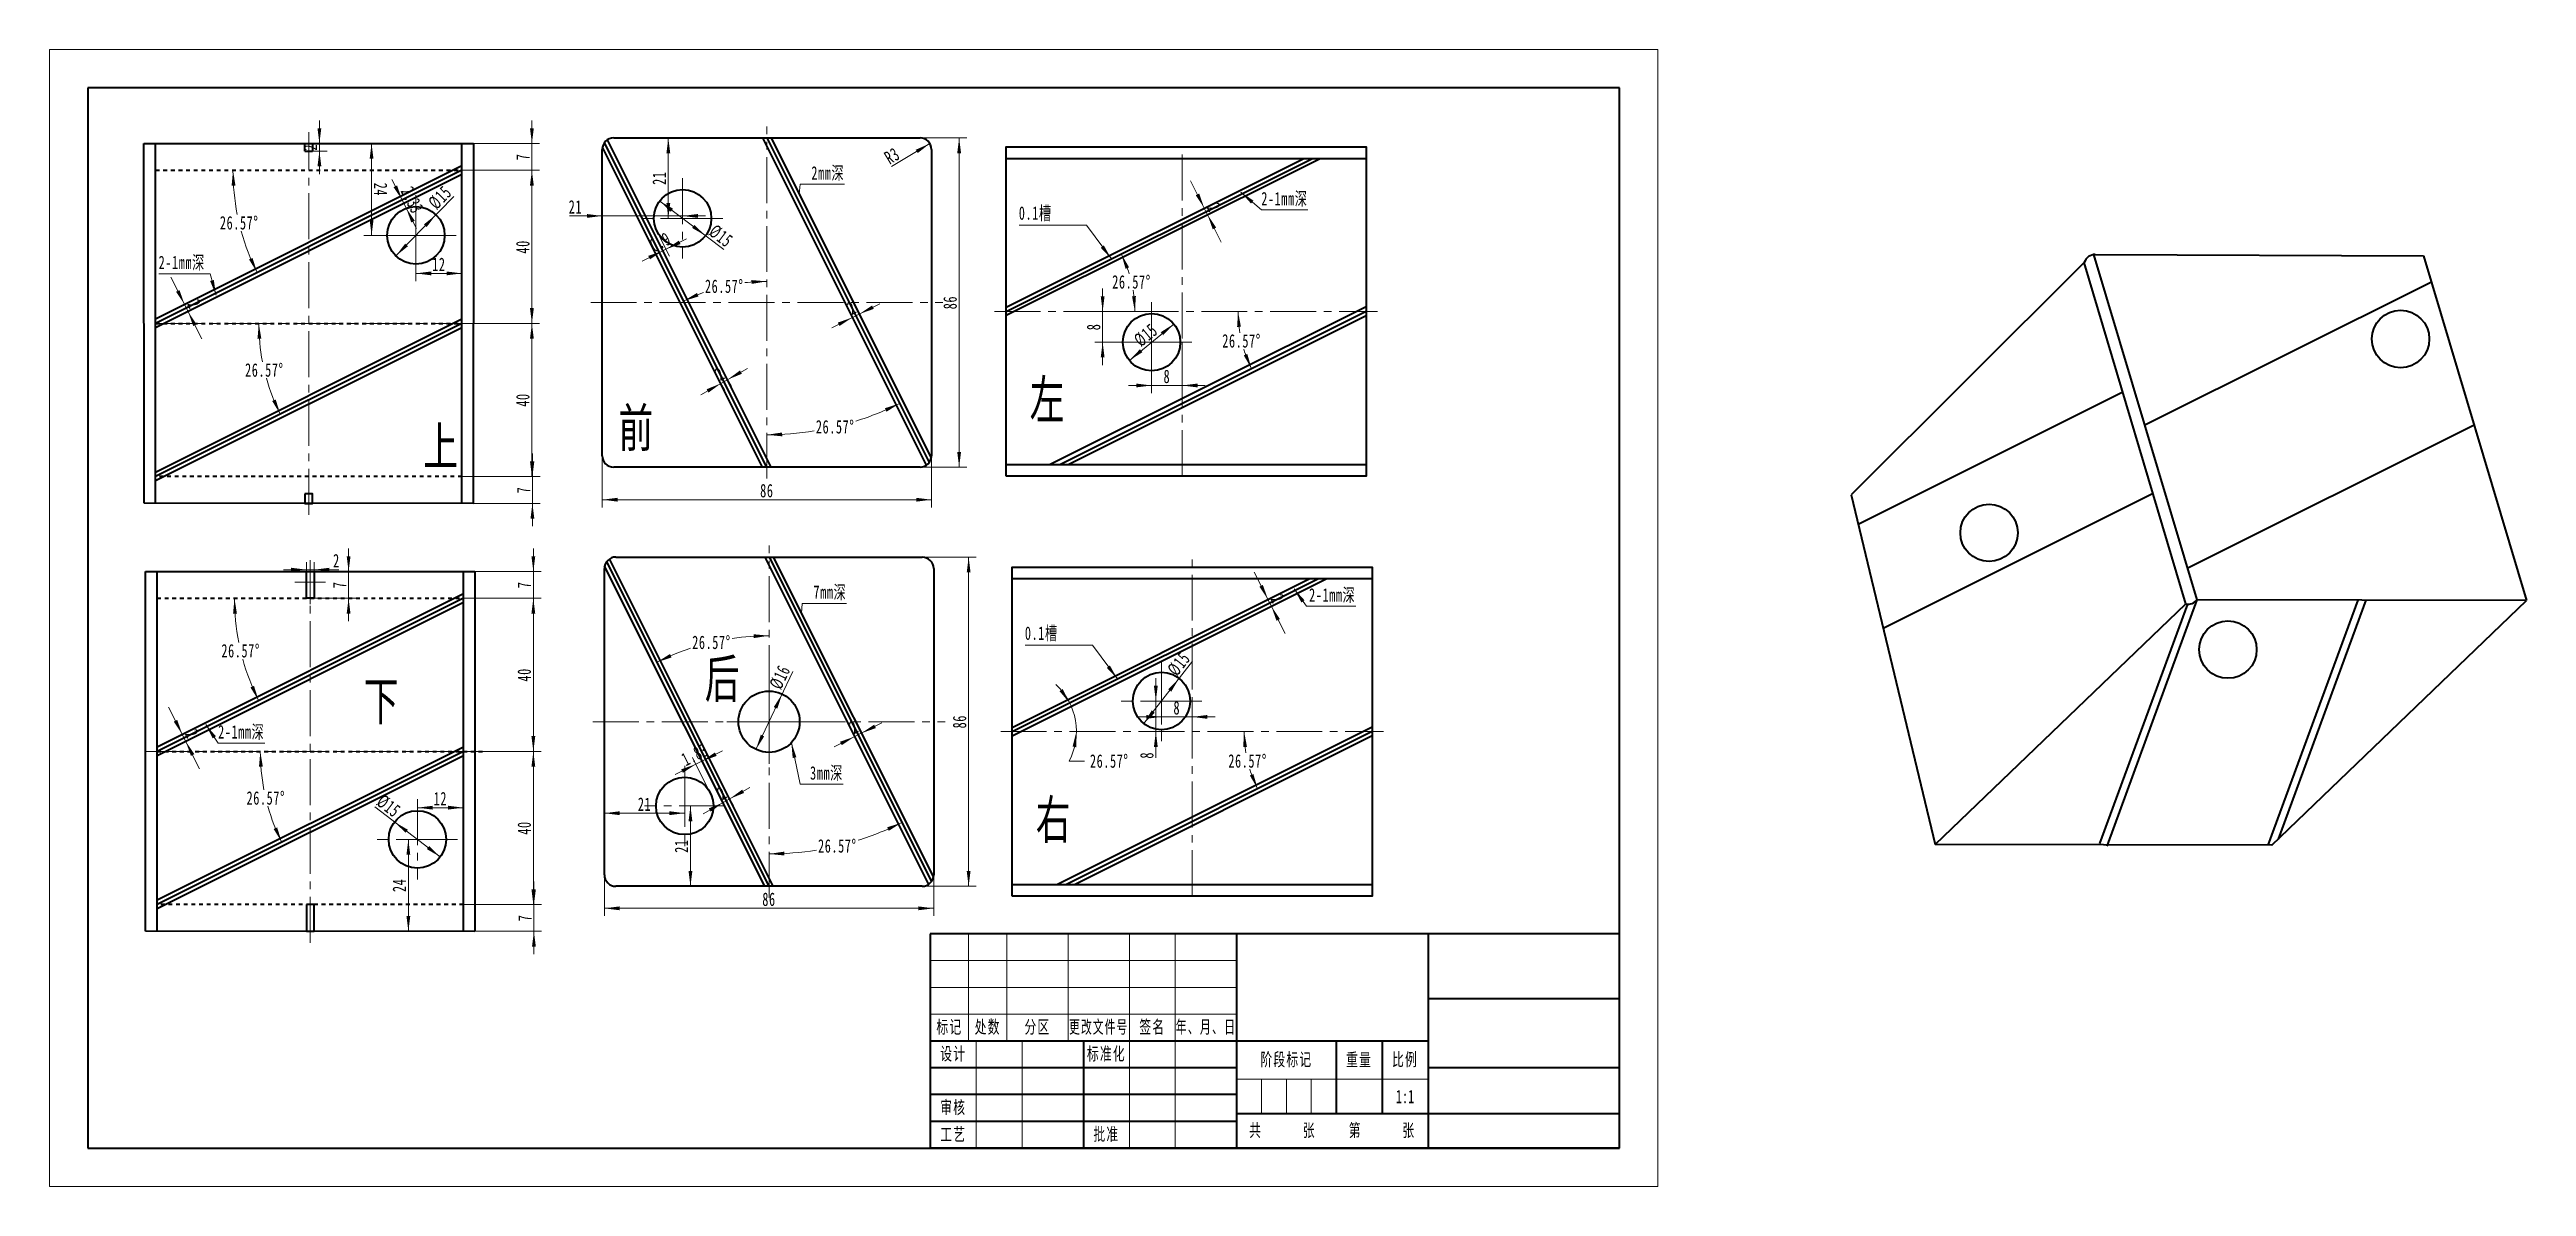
# Model space of a CAD drawing. Header units: millimetres. Extents: x -210 to 437, y -148 to 148.
import ezdxf
from ezdxf.enums import TextEntityAlignment as Align

# ---------------------------------------------------------------- set-up
doc = ezdxf.new("R2010")
doc.units = ezdxf.units.MM
doc.linetypes.add('点画线', pattern=[18, 12, -2, 2, -2])
doc.linetypes.add('虚线', pattern=[2, 1, -1])
doc.layers.get('0').update_dxf_attribs({"lineweight": 35})
for name, color, linetype, lineweight in [('中心线层', 1, '点画线', 18), ('尺寸线层', 3, 'Continuous', 18), ('粗实线层', 7, 'Continuous', 35), ('细实线层', 7, 'Continuous', 18)]:
    doc.layers.add(name, color=color, linetype=linetype, lineweight=lineweight)
doc.styles.add('标准', font='', dxfattribs={"width": 0.667})
doc.styles.get('标准').set_extended_font_data('宋体')
doc.dimstyles.new('GB_尺寸', dxfattribs={"dimtxt": 3.5, "dimasz": 4, "dimexe": 2, "dimexo": 0, "dimtad": 1, "dimdsep": 46, "dimtxsty": '标准', "dimblk": '_CAXARROW', "dimcen": 0, "dimdle": 8, "dimazin": 2, "dimtfac": 0.707107, "dimtdec": 3, "dimtmove": 2, "dimatfit": 3, "dimfxl": 1, "dimfrac": 2, "dimtolj": 1, "dimarcsym": 1})

msp = doc.modelspace()

# ---------------------------------------------------------------- texts
at = {"layer": '尺寸线层', "char_height": 10, "attachment_point": 1, "line_spacing_factor": 1.15057, "style": '标准'}
for s, insert, width in [('\\T1.1;{\\fsimsun|b1|i0|c134|p2;左}', (45.974, 62.095), 16.06512), ('\\T1.1;{\\fsimsun|b1|i0|c134|p2;前}', (-61.455, 54.687), 13.0561), ('\\T1.1;上', (-112.392, 49.902), 19.73715), ('\\T1.1;{\\fsimsun|b1|i0|c134|p2;后}', (-38.893, -10.841), 13.0561), ('\\T1.1;{\\fsimsun|b1|i0|c134|p2;下}', (-127.92, -16.711), 19.73715), ('\\T1.1;{\\fsimsun|b1|i0|c134|p2;右}', (47.558, -47.639), 16.06512)]:
    msp.add_mtext(s, dxfattribs=dict(at, insert=insert, width=width))

# ---------------------------------------------------------------- blocks, each defined once
blk = doc.blocks.new('$CAXA_FRAME_13B17AC1$')
at = {"layer": '粗实线层'}
for p, q in [((-200, 138.5), (-200, -138.5)), ((200, 138.5), (-200, 138.5)), ((200, -138.5), (200, 138.5)), ((-200, -138.5), (200, -138.5))]:
    blk.add_line(p, q, dxfattribs=at)
at = {"layer": '细实线层'}
for p, q in [((210, 148.5), (-210, 148.5)), ((-210, 148.5), (-210, -148.5)), ((210, -148.5), (210, 148.5)), ((-210, -148.5), (210, -148.5))]:
    blk.add_line(p, q, dxfattribs=at)
blk = doc.blocks.new('$CAXA_TITLE_151E506F$')
at = {"layer": '粗实线层'}
for p, q in [((0, 56), (-180, 56)), ((-180, 56), (-180, 0)), ((-100, 56), (-100, 0)), ((-50, 56), (-50, 0)), ((0, 0), (0, 56)), ((0, 39), (-50, 39)), ((-50, 28), (-180, 28)), ((-140, 28), (-140, 0)), ((-74, 28), (-74, 9)), ((-62, 28), (-62, 9)), ((-100, 21), (-180, 21)), ((0, 21), (-50, 21)), ((-100, 14), (-180, 14)), ((-100, 7), (-180, 7)), ((0, 9), (-100, 9)), ((0, 0), (-180, 0))]:
    blk.add_line(p, q, dxfattribs=at)
at = {"layer": '细实线层'}
for p, q in [((-170, 56), (-170, 28)), ((-160, 56), (-160, 28)), ((-144, 56), (-144, 28)), ((-128, 56), (-128, 0)), ((-116, 56), (-116, 0)), ((-100, 49), (-180, 49)), ((-100, 42), (-180, 42)), ((-100, 35), (-180, 35)), ((-168, 28), (-168, 0)), ((-156, 28), (-156, 0)), ((-50, 18), (-100, 18)), ((-93.5, 18), (-93.5, 9)), ((-87, 18), (-87, 9)), ((-80.5, 18), (-80.5, 9))]:
    blk.add_line(p, q, dxfattribs=at)
at = {"layer": '尺寸线层', "attachment_point": 5, "line_spacing_factor": 1.369753, "style": '标准'}
for s, insert, char_height, width in [('\\T1.1;标记', (-175, 31.5), 3.386, 18), ('\\T1.1;处数', (-165, 31.5), 3.386, 18), ('\\T1.1;分区', (-152, 31.5), 3.386, 30), ('\\T1.1;{\\W0.60886;更改文件号}', (-136, 31.5), 3.3865, 30), ('\\T1.1;签名', (-122, 31.5), 3.386, 22), ('\\T1.1;{\\W0.622239;年、月、日}', (-108, 31.5), 3.3865, 30), ('\\T1.1;设计', (-174, 24.5), 3.386, 22), ('\\T1.1;标准化', (-134, 24.5), 3.386, 22), ('\\T1.1;阶段标记', (-87, 23), 3.386, 50), ('\\T1.1;重量', (-68, 23), 3.386, 22), ('\\T1.1;比例', (-56, 23), 3.386, 22), ('\\T1.1;审核', (-174, 10.5), 3.386, 22), ('\\T1.1;共', (-95, 4.5), 3.386, 8), ('\\T1.1;张', (-81, 4.5), 3.386, 8), ('\\T1.1;第', (-69, 4.5), 3.386, 8), ('\\T1.1;张', (-55, 4.5), 3.386, 8), ('\\T1.1;工艺', (-174, 3.5), 3.386, 22), ('\\T1.1;批准', (-134, 3.5), 3.386, 22)]:
    blk.add_mtext(s, dxfattribs=dict(at, insert=insert, char_height=char_height, width=width))
at = {"layer": '尺寸线层', "style": '标准'}
for tag, height, width, p in [('标记C', 3.54, 0.667, (-175, 52.5)), ('处数C', 3.54, 0.667, (-165, 52.5)), ('分区C', 3.54, 0.667, (-152, 52.5)), ('更改文件号C', 3.54, 0.512156, (-136, 52.5)), ('更改签名C', 3.54, 0.459969, (-122, 52.5)), ('更改日期C', 3.54, 0.62723, (-108, 52.5)), ('标记B', 3.54, 0.667, (-175, 45.5)), ('处数B', 3.54, 0.667, (-165, 45.5)), ('分区B', 3.54, 0.667, (-152, 45.5)), ('更改文件号B', 3.54, 0.512156, (-136, 45.5)), ('更改签名B', 3.54, 0.459969, (-122, 45.5)), ('更改日期B', 3.54, 0.62723, (-108, 45.5)), ('材料名称', 5.05, 0.667, (-75, 42)), ('单位名称', 5.05, 0.667, (-25, 47.5)), ('标记A', 3.54, 0.667, (-175, 38.5)), ('处数A', 3.54, 0.667, (-165, 38.5)), ('分区A', 3.54, 0.667, (-152, 38.5)), ('更改文件号A', 3.54, 0.512156, (-136, 38.5)), ('更改签名A', 3.54, 0.459969, (-122, 38.5)), ('更改日期A', 3.54, 0.62723, (-108, 38.5)), ('图纸名称', 5.05, 0.667, (-25, 30)), ('设计', 3.54, 0.667, (-162, 24.5)), ('设计日期', 3.54, 0.667, (-148, 24.5)), ('标准化', 3.54, 0.667, (-122, 24.5)), ('标准化日期', 3.54, 0.569556, (-108, 24.5)), ('阶段标记S', 3.54, 0.229984, (-96.75, 13.5)), ('阶段标记A', 3.54, 0.229984, (-90.25, 13.5)), ('阶段标记B', 3.54, 0.229984, (-83.75, 13.5)), ('阶段标记C', 3.54, 0.229984, (-77.25, 13.5)), ('重量', 3.54, 0.667, (-68, 13.5)), ('图纸比例', 3.54, 0.524733, (-56, 13.5)), ('图纸编号', 5.05, 0.667, (-25, 15)), ('审核', 3.54, 0.667, (-162, 10.5)), ('审核日期', 3.54, 0.667, (-148, 10.5)), ('页数', 3.54, 0.667, (-88, 4.5)), ('页码', 3.54, 0.667, (-62, 4.5)), ('投影符号', 3.54, 0.667, (-25, 4.5)), ('工艺', 3.54, 0.667, (-162, 3.5)), ('工艺日期', 3.54, 0.667, (-148, 3.5)), ('批准', 3.54, 0.667, (-122, 3.5)), ('批准日期', 3.54, 0.667, (-108, 3.5))]:
    blk.add_attdef(tag, text='', height=height, dxfattribs=dict(at, width=width)).set_placement(p, align=Align.MIDDLE_CENTER)
blk = doc.blocks.new('*X4')
at = {"layer": '尺寸线层', "linetype": 'Continuous'}
for points in [[(-34.66, 61.28), (-37.9, 58.88), (-38.39, 59.75)], [(-32.92, 62.27), (-29.19, 63.8), (-29.68, 64.67)]]:
    blk.add_hatch(color=0, dxfattribs=at).paths.add_polyline_path(points, flags=0)
at = {"layer": '尺寸线层', "color": 0, "linetype": 'Continuous'}
for p, q in [((-27.69, 65.21), (-39.89, 58.34)), ((-35.32, 62.45), (-33.68, 59.54)), ((-33.58, 63.43), (-31.94, 60.52))]:
    blk.add_line(p, q, dxfattribs=at)
at = {"layer": '尺寸线层', "color": 0, "insert": (-34.95, 63.83), "char_height": 3.5, "width": 7, "attachment_point": 5, "rotation": 29.41982, "line_spacing_factor": 1.15057, "style": '标准'}
blk.add_mtext('\\T1.1;2', dxfattribs=at)
blk = doc.blocks.new('_CAXARROW')
blk.add_hatch(color=0).paths.add_polyline_path([(0, 0), (-1, 0.125), (-1, -0.125)], flags=0)
blk = doc.blocks.new('*X5')
at = {"layer": '尺寸线层', "linetype": 'Continuous'}
for points in [[(-0.34, 78.51), (-3.69, 76.27), (-4.14, 77.16)], [(1.45, 79.4), (5.25, 80.74), (4.81, 81.64)]]:
    blk.add_hatch(color=0, dxfattribs=at).paths.add_polyline_path(points, flags=0)
at = {"layer": '尺寸线层', "color": 0, "linetype": 'Continuous'}
for p, q in [((6.82, 82.08), (-5.7, 75.82)), ((0.06, 77.72), (-1.23, 80.29)), ((1.85, 78.61), (0.56, 81.19))]:
    blk.add_line(p, q, dxfattribs=at)
at = {"layer": '尺寸线层', "color": 0, "insert": (-0.5, 81.06), "char_height": 3.5, "width": 7, "attachment_point": 5, "rotation": 26.57, "line_spacing_factor": 1.15057, "style": '标准'}
blk.add_mtext('\\T1.1;2', dxfattribs=at)
blk = doc.blocks.new('*X6')
at = {"layer": '尺寸线层', "color": 0, "linetype": 'Continuous'}
blk.add_line((-7.55, -2.54), (-7.3, 0), dxfattribs=at)
at = {"layer": '尺寸线层', "color": 0}
blk.add_line((-7.3, 0), (4.25, 0), dxfattribs=at)
at = {"layer": '尺寸线层', "color": 0, "insert": (0, 2.79), "char_height": 3.5, "width": 16.991, "attachment_point": 5, "line_spacing_factor": 1.15057, "style": '标准'}
blk.add_mtext('\\T1.1;2mm深', dxfattribs=at)
blk = doc.blocks.new('*X7')
at = {"layer": '尺寸线层', "linetype": 'Continuous'}
for points in [[(12.01, 56.05), (8.18, 54.8), (8.59, 53.89)], [(-22.67, 47.86), (-18.68, 48.46), (-18.65, 47.46)]]:
    blk.add_hatch(color=0, dxfattribs=at).paths.add_polyline_path(points, flags=0)
at = {"layer": '尺寸线层', "color": 0, "linetype": 'Continuous'}
for start, end in [(287.44305, 296.57), (270, 279.19715)]:
    blk.add_arc((-22.67, 125.4), 77.54, start, end, dxfattribs=at)
at = {"layer": '尺寸线层', "color": 0, "insert": (-4.85, 49.93), "char_height": 3.5, "width": 20.4497, "attachment_point": 5, "line_spacing_factor": 1.15057, "style": '标准'}
blk.add_mtext('\\T1.1;26.57%%D', dxfattribs=at)
blk = doc.blocks.new('*X8')
at = {"layer": '尺寸线层', "linetype": 'Continuous'}
for points in [[(-65.67, 30.9), (-61.67, 31.4), (-61.67, 30.4)], [(20.33, 30.9), (16.33, 31.4), (16.33, 30.4)]]:
    blk.add_hatch(color=0, dxfattribs=at).paths.add_polyline_path(points, flags=0)
at = {"layer": '尺寸线层', "color": 0, "linetype": 'Continuous'}
for p, q in [((-65.67, 42.4), (-65.67, 28.9)), ((20.33, 42.4), (20.33, 28.9)), ((-65.67, 30.9), (20.33, 30.9))]:
    blk.add_line(p, q, dxfattribs=at)
at = {"layer": '尺寸线层', "color": 0, "insert": (-22.67, 33.25), "char_height": 3.5, "width": 7, "attachment_point": 5, "line_spacing_factor": 1.15057, "style": '标准'}
blk.add_mtext('\\T1.1;86', dxfattribs=at)
blk = doc.blocks.new('*X9')
at = {"layer": '尺寸线层', "linetype": 'Continuous'}
for points in [[(-83.65, -34.85), (-83.15, -38.85), (-84.15, -38.85)], [(-83.65, -74.85), (-83.15, -70.85), (-84.15, -70.85)]]:
    blk.add_hatch(color=0, dxfattribs=at).paths.add_polyline_path(points, flags=0)
at = {"layer": '尺寸线层', "color": 0, "linetype": 'Continuous'}
for p, q in [((-101.93, -34.85), (-81.65, -34.85)), ((-83.65, -34.85), (-83.65, -74.85)), ((-101.93, -74.85), (-81.65, -74.85))]:
    blk.add_line(p, q, dxfattribs=at)
at = {"layer": '尺寸线层', "color": 0, "insert": (-86.01, -54.85), "char_height": 3.5, "width": 7, "attachment_point": 5, "rotation": 90, "line_spacing_factor": 1.15057, "style": '标准'}
blk.add_mtext('\\T1.1;40', dxfattribs=at)
blk = doc.blocks.new('*X10')
at = {"layer": '尺寸线层', "linetype": 'Continuous'}
for points in [[(-83.65, 5.15), (-84.15, 1.15), (-83.15, 1.15)], [(-83.65, -34.85), (-84.15, -30.85), (-83.15, -30.85)]]:
    blk.add_hatch(color=0, dxfattribs=at).paths.add_polyline_path(points, flags=0)
at = {"layer": '尺寸线层', "color": 0, "linetype": 'Continuous'}
for p, q in [((-101.93, 5.15), (-81.65, 5.15)), ((-83.65, -34.85), (-83.65, 5.15)), ((-101.93, -34.85), (-81.65, -34.85))]:
    blk.add_line(p, q, dxfattribs=at)
at = {"layer": '尺寸线层', "color": 0, "insert": (-86.01, -14.85), "char_height": 3.5, "width": 7, "attachment_point": 5, "rotation": 90, "line_spacing_factor": 1.15057, "style": '标准'}
blk.add_mtext('\\T1.1;40', dxfattribs=at)
blk = doc.blocks.new('*X11')
at = {"layer": '尺寸线层', "linetype": 'Continuous'}
for points in [[(-83.65, 12.15), (-83.15, 16.15), (-84.15, 16.15)], [(-83.65, 5.15), (-83.15, 1.15), (-84.15, 1.15)]]:
    blk.add_hatch(color=0, dxfattribs=at).paths.add_polyline_path(points, flags=0)
at = {"layer": '尺寸线层', "color": 0, "linetype": 'Continuous'}
for p, q in [((-83.65, 18.15), (-83.65, -0.85)), ((-101.93, 12.15), (-81.65, 12.15)), ((-101.93, 5.15), (-81.65, 5.15))]:
    blk.add_line(p, q, dxfattribs=at)
at = {"layer": '尺寸线层', "color": 0, "insert": (-85.99, 8.65), "char_height": 3.5, "width": 7, "attachment_point": 5, "rotation": 90, "line_spacing_factor": 1.15057, "style": '标准'}
blk.add_mtext('\\T1.1;7', dxfattribs=at)
blk = doc.blocks.new('*X12')
at = {"layer": '尺寸线层', "linetype": 'Continuous'}
for points in [[(-83.5, -74.85), (-84, -70.85), (-83, -70.85)], [(-83.5, -81.85), (-84, -85.85), (-83, -85.85)]]:
    blk.add_hatch(color=0, dxfattribs=at).paths.add_polyline_path(points, flags=0)
at = {"layer": '尺寸线层', "color": 0, "linetype": 'Continuous'}
for p, q in [((-83.5, -87.85), (-83.5, -68.85)), ((-101.93, -74.85), (-81.5, -74.85)), ((-98.97, -81.85), (-81.5, -81.85))]:
    blk.add_line(p, q, dxfattribs=at)
at = {"layer": '尺寸线层', "color": 0, "insert": (-85.83, -78.35), "char_height": 3.5, "width": 7, "attachment_point": 5, "rotation": 90, "line_spacing_factor": 1.15057, "style": '标准'}
blk.add_mtext('\\T1.1;7', dxfattribs=at)
blk = doc.blocks.new('*X13')
at = {"layer": '尺寸线层', "linetype": 'Continuous'}
for points in [[(-154.95, -34.85), (-154.3, -38.83), (-155.3, -38.88)], [(-149.35, -58.57), (-150.55, -54.72), (-151.47, -55.12)]]:
    blk.add_hatch(color=0, dxfattribs=at).paths.add_polyline_path(points, flags=0)
at = {"layer": '尺寸线层', "color": 0, "linetype": 'Continuous'}
for start, end in [(180, 190.90891), (195.68461, 206.57)]:
    blk.add_arc((-101.92, -34.85), 53.04, start, end, dxfattribs=at)
at = {"layer": '尺寸线层', "color": 0, "insert": (-153.53, -47.04), "char_height": 3.5, "width": 20.4497, "attachment_point": 5, "line_spacing_factor": 1.15057, "style": '标准'}
blk.add_mtext('\\T1.1;26.57%%D', dxfattribs=at)
blk = doc.blocks.new('*X14')
at = {"layer": '尺寸线层', "linetype": 'Continuous'}
for points in [[(-161.7, 5.15), (-161.07, 1.17), (-162.07, 1.12)], [(-155.39, -21.58), (-156.6, -17.74), (-157.52, -18.14)]]:
    blk.add_hatch(color=0, dxfattribs=at).paths.add_polyline_path(points, flags=0)
at = {"layer": '尺寸线层', "color": 0, "linetype": 'Continuous'}
for start, end in [(180, 191.17544), (195.41307, 206.57)]:
    blk.add_arc((-101.93, 5.15), 59.77, start, end, dxfattribs=at)
at = {"layer": '尺寸线层', "color": 0, "insert": (-160.1, -8.58), "char_height": 3.5, "width": 20.4497, "attachment_point": 5, "line_spacing_factor": 1.15057, "style": '标准'}
blk.add_mtext('\\T1.1;26.57%%D', dxfattribs=at)
blk = doc.blocks.new('*X15')
at = {"layer": '尺寸线层', "linetype": 'Continuous'}
for points in [[(-84.03, 76.95), (-83.53, 72.95), (-84.53, 72.95)], [(-84.03, 36.95), (-83.53, 40.95), (-84.53, 40.95)]]:
    blk.add_hatch(color=0, dxfattribs=at).paths.add_polyline_path(points, flags=0)
at = {"layer": '尺寸线层', "color": 0, "linetype": 'Continuous'}
for p, q in [((-102.32, 76.95), (-82.03, 76.95)), ((-84.03, 76.95), (-84.03, 36.95)), ((-102.32, 36.95), (-82.03, 36.95))]:
    blk.add_line(p, q, dxfattribs=at)
at = {"layer": '尺寸线层', "color": 0, "insert": (-86.39, 56.95), "char_height": 3.5, "width": 7, "attachment_point": 5, "rotation": 90, "line_spacing_factor": 1.15057, "style": '标准'}
blk.add_mtext('\\T1.1;40', dxfattribs=at)
blk = doc.blocks.new('*X16')
at = {"layer": '尺寸线层', "linetype": 'Continuous'}
for points in [[(-84.03, 116.95), (-84.53, 112.95), (-83.53, 112.95)], [(-84.03, 76.95), (-84.53, 80.95), (-83.53, 80.95)]]:
    blk.add_hatch(color=0, dxfattribs=at).paths.add_polyline_path(points, flags=0)
at = {"layer": '尺寸线层', "color": 0, "linetype": 'Continuous'}
for p, q in [((-102.32, 116.95), (-82.03, 116.95)), ((-84.03, 76.95), (-84.03, 116.95)), ((-102.32, 76.95), (-82.03, 76.95))]:
    blk.add_line(p, q, dxfattribs=at)
at = {"layer": '尺寸线层', "color": 0, "insert": (-86.39, 96.95), "char_height": 3.5, "width": 7, "attachment_point": 5, "rotation": 90, "line_spacing_factor": 1.15057, "style": '标准'}
blk.add_mtext('\\T1.1;40', dxfattribs=at)
blk = doc.blocks.new('*X17')
at = {"layer": '尺寸线层', "linetype": 'Continuous'}
for points in [[(-84.03, 123.95), (-83.53, 127.95), (-84.53, 127.95)], [(-84.03, 116.95), (-83.53, 112.95), (-84.53, 112.95)]]:
    blk.add_hatch(color=0, dxfattribs=at).paths.add_polyline_path(points, flags=0)
at = {"layer": '尺寸线层', "color": 0, "linetype": 'Continuous'}
for p, q in [((-84.03, 129.95), (-84.03, 110.95)), ((-102.32, 123.95), (-82.03, 123.95)), ((-102.32, 116.95), (-82.03, 116.95))]:
    blk.add_line(p, q, dxfattribs=at)
at = {"layer": '尺寸线层', "color": 0, "insert": (-86.37, 120.45), "char_height": 3.5, "width": 7, "attachment_point": 5, "rotation": 90, "line_spacing_factor": 1.15057, "style": '标准'}
blk.add_mtext('\\T1.1;7', dxfattribs=at)
blk = doc.blocks.new('*X18')
at = {"layer": '尺寸线层', "linetype": 'Continuous'}
for points in [[(-83.89, 36.95), (-84.39, 40.95), (-83.39, 40.95)], [(-83.89, 29.95), (-84.39, 25.95), (-83.39, 25.95)]]:
    blk.add_hatch(color=0, dxfattribs=at).paths.add_polyline_path(points, flags=0)
at = {"layer": '尺寸线层', "color": 0, "linetype": 'Continuous'}
for p, q in [((-83.89, 23.95), (-83.89, 42.95)), ((-102.32, 36.95), (-81.89, 36.95)), ((-99.33, 29.95), (-81.89, 29.95))]:
    blk.add_line(p, q, dxfattribs=at)
at = {"layer": '尺寸线层', "color": 0, "insert": (-86.22, 33.45), "char_height": 3.5, "width": 7, "attachment_point": 5, "rotation": 90, "line_spacing_factor": 1.15057, "style": '标准'}
blk.add_mtext('\\T1.1;7', dxfattribs=at)
blk = doc.blocks.new('*X19')
at = {"layer": '尺寸线层', "linetype": 'Continuous'}
for points in [[(-155.34, 76.95), (-154.69, 72.97), (-155.69, 72.92)], [(-149.74, 53.23), (-150.93, 57.07), (-151.85, 56.68)]]:
    blk.add_hatch(color=0, dxfattribs=at).paths.add_polyline_path(points, flags=0)
at = {"layer": '尺寸线层', "color": 0, "linetype": 'Continuous'}
for start, end in [(180, 190.90891), (195.68461, 206.57)]:
    blk.add_arc((-102.3, 76.95), 53.04, start, end, dxfattribs=at)
at = {"layer": '尺寸线层', "color": 0, "insert": (-153.92, 64.76), "char_height": 3.5, "width": 20.4497, "attachment_point": 5, "line_spacing_factor": 1.15057, "style": '标准'}
blk.add_mtext('\\T1.1;26.57%%D', dxfattribs=at)
blk = doc.blocks.new('*X20')
at = {"layer": '尺寸线层', "linetype": 'Continuous'}
for points in [[(-162.08, 116.95), (-161.45, 112.97), (-162.45, 112.92)], [(-155.77, 90.22), (-156.99, 94.06), (-157.9, 93.66)]]:
    blk.add_hatch(color=0, dxfattribs=at).paths.add_polyline_path(points, flags=0)
at = {"layer": '尺寸线层', "color": 0, "linetype": 'Continuous'}
for start, end in [(180, 191.17544), (195.41307, 206.57)]:
    blk.add_arc((-102.32, 116.95), 59.77, start, end, dxfattribs=at)
at = {"layer": '尺寸线层', "color": 0, "insert": (-160.49, 103.22), "char_height": 3.5, "width": 20.4497, "attachment_point": 5, "line_spacing_factor": 1.15057, "style": '标准'}
blk.add_mtext('\\T1.1;26.57%%D', dxfattribs=at)
blk = doc.blocks.new('*X21')
at = {"layer": '尺寸线层', "linetype": 'Continuous'}
for points in [[(-142.93, 12.62), (-146.93, 13.12), (-146.93, 12.12)], [(-140.93, 12.62), (-136.93, 13.12), (-136.93, 12.12)]]:
    blk.add_hatch(color=0, dxfattribs=at).paths.add_polyline_path(points, flags=0)
at = {"layer": '尺寸线层', "color": 0, "linetype": 'Continuous'}
for p, q in [((-142.93, 5.15), (-142.93, 14.62)), ((-140.93, 5.15), (-140.93, 14.62)), ((-148.93, 12.62), (-134.42, 12.62))]:
    blk.add_line(p, q, dxfattribs=at)
at = {"layer": '尺寸线层', "color": 0, "insert": (-135.07, 14.98), "char_height": 3.5, "width": 7, "attachment_point": 5, "line_spacing_factor": 1.15057, "style": '标准'}
blk.add_mtext('\\T1.1;2', dxfattribs=at)
blk = doc.blocks.new('*X22')
at = {"layer": '尺寸线层', "linetype": 'Continuous'}
for points in [[(-32.35, -47.23), (-28.62, -45.7), (-29.11, -44.83)], [(-34.1, -48.21), (-37.33, -50.61), (-37.83, -49.74)]]:
    blk.add_hatch(color=0, dxfattribs=at).paths.add_polyline_path(points, flags=0)
at = {"layer": '尺寸线层', "color": 0, "linetype": 'Continuous'}
for p, q in [((-27.13, -44.28), (-39.32, -51.16)), ((-34.75, -47.04), (-33.11, -49.95)), ((-33.01, -46.06), (-31.37, -48.97))]:
    blk.add_line(p, q, dxfattribs=at)
at = {"layer": '尺寸线层', "color": 0, "insert": (-34.38, -45.67), "char_height": 3.5, "width": 7, "attachment_point": 5, "rotation": 29.41982, "line_spacing_factor": 1.15057, "style": '标准'}
blk.add_mtext('\\T1.1;2', dxfattribs=at)
blk = doc.blocks.new('*X23')
at = {"layer": '尺寸线层', "linetype": 'Continuous'}
for points in [[(0.23, -30.99), (-3.12, -33.22), (-3.57, -32.33)], [(2.02, -30.09), (5.82, -28.75), (5.37, -27.85)]]:
    blk.add_hatch(color=0, dxfattribs=at).paths.add_polyline_path(points, flags=0)
at = {"layer": '尺寸线层', "color": 0, "linetype": 'Continuous'}
for p, q in [((7.39, -27.41), (-5.13, -33.67)), ((0.63, -31.78), (-0.66, -29.2)), ((2.42, -30.88), (1.13, -28.3))]:
    blk.add_line(p, q, dxfattribs=at)
at = {"layer": '尺寸线层', "color": 0, "insert": (0.07, -28.43), "char_height": 3.5, "width": 7, "attachment_point": 5, "rotation": 26.57, "line_spacing_factor": 1.15057, "style": '标准'}
blk.add_mtext('\\T1.1;2', dxfattribs=at)
blk = doc.blocks.new('*X24')
at = {"layer": '尺寸线层', "color": 0, "linetype": 'Continuous'}
blk.add_line((-7.53, -2.54), (-7.28, 0), dxfattribs=at)
at = {"layer": '尺寸线层', "color": 0}
blk.add_line((-7.28, 0), (4.23, 0), dxfattribs=at)
at = {"layer": '尺寸线层', "color": 0, "insert": (0, 2.79), "char_height": 3.5, "width": 16.9127, "attachment_point": 5, "line_spacing_factor": 1.15057, "style": '标准'}
blk.add_mtext('\\T1.1;7mm深', dxfattribs=at)
blk = doc.blocks.new('*X25')
at = {"layer": '尺寸线层', "linetype": 'Continuous'}
for points in [[(12.58, -53.44), (8.75, -54.69), (9.16, -55.6)], [(-22.1, -61.63), (-18.12, -61.03), (-18.08, -62.03)]]:
    blk.add_hatch(color=0, dxfattribs=at).paths.add_polyline_path(points, flags=0)
at = {"layer": '尺寸线层', "color": 0, "linetype": 'Continuous'}
for start, end in [(287.44305, 296.57), (270, 279.19715)]:
    blk.add_arc((-22.1, 15.91), 77.54, start, end, dxfattribs=at)
at = {"layer": '尺寸线层', "color": 0, "insert": (-4.28, -59.56), "char_height": 3.5, "width": 20.4497, "attachment_point": 5, "line_spacing_factor": 1.15057, "style": '标准'}
blk.add_mtext('\\T1.1;26.57%%D', dxfattribs=at)
blk = doc.blocks.new('*X26')
at = {"layer": '尺寸线层', "linetype": 'Continuous'}
for points in [[(30.03, 15.91), (30.53, 11.91), (29.53, 11.91)], [(30.03, -70.09), (30.53, -66.09), (29.53, -66.09)]]:
    blk.add_hatch(color=0, dxfattribs=at).paths.add_polyline_path(points, flags=0)
at = {"layer": '尺寸线层', "color": 0, "linetype": 'Continuous'}
for p, q in [((17.9, 15.91), (32.03, 15.91)), ((30.03, 15.91), (30.03, -70.09)), ((17.9, -70.09), (32.03, -70.09))]:
    blk.add_line(p, q, dxfattribs=at)
at = {"layer": '尺寸线层', "color": 0, "insert": (27.67, -27.09), "char_height": 3.5, "width": 7, "attachment_point": 5, "rotation": 90, "line_spacing_factor": 1.15057, "style": '标准'}
blk.add_mtext('\\T1.1;86', dxfattribs=at)
blk = doc.blocks.new('*X27')
at = {"layer": '尺寸线层', "linetype": 'Continuous'}
for points in [[(-65.1, -75.84), (-61.1, -75.34), (-61.1, -76.34)], [(20.9, -75.84), (16.9, -75.34), (16.9, -76.34)]]:
    blk.add_hatch(color=0, dxfattribs=at).paths.add_polyline_path(points, flags=0)
at = {"layer": '尺寸线层', "color": 0, "linetype": 'Continuous'}
for p, q in [((-65.1, -67.09), (-65.1, -77.84)), ((20.9, -67.09), (20.9, -77.84)), ((-65.1, -75.84), (20.9, -75.84))]:
    blk.add_line(p, q, dxfattribs=at)
at = {"layer": '尺寸线层', "color": 0, "insert": (-22.1, -73.49), "char_height": 3.5, "width": 7, "attachment_point": 5, "line_spacing_factor": 1.15057, "style": '标准'}
blk.add_mtext('\\T1.1;86', dxfattribs=at)
blk = doc.blocks.new('*X28')
at = {"layer": '尺寸线层', "linetype": 'Continuous'}
for points in [[(-22.1, -4.62), (-26.08, -5.25), (-26.13, -4.25)], [(-51.38, -11.54), (-47.55, -10.31), (-47.95, -9.4)]]:
    blk.add_hatch(color=0, dxfattribs=at).paths.add_polyline_path(points, flags=0)
at = {"layer": '尺寸线层', "color": 0, "linetype": 'Continuous'}
for start, end in [(90, 98.44921), (108.21944, 116.57)]:
    blk.add_arc((-22.1, -70.09), 65.47, start, end, dxfattribs=at)
at = {"layer": '尺寸线层', "color": 0, "insert": (-37.15, -6.38), "char_height": 3.5, "width": 20.4497, "attachment_point": 5, "line_spacing_factor": 1.15057, "style": '标准'}
blk.add_mtext('\\T1.1;26.57%%D', dxfattribs=at)
blk = doc.blocks.new('*X29')
at = {"layer": '尺寸线层', "linetype": 'Continuous'}
for points in [[(101.98, -29.69), (102.72, -33.65), (101.72, -33.74)], [(105.51, -44.63), (104.4, -40.76), (103.47, -41.13)]]:
    blk.add_hatch(color=0, dxfattribs=at).paths.add_polyline_path(points, flags=0)
at = {"layer": '尺寸线层', "color": 0, "linetype": 'Continuous'}
for start, end in [(180, 189.52289), (197.10647, 206.57)]:
    blk.add_arc((135.4, -29.69), 33.42, start, end, dxfattribs=at)
at = {"layer": '尺寸线层', "color": 0, "insert": (102.87, -37.37), "char_height": 3.5, "width": 20.4497, "attachment_point": 5, "line_spacing_factor": 1.15057, "style": '标准'}
blk.add_mtext('\\T1.1;26.57%%D', dxfattribs=at)
blk = doc.blocks.new('*X30')
at = {"layer": '尺寸线层', "linetype": 'Continuous'}
blk.add_hatch(color=0, dxfattribs=at).paths.add_polyline_path([(19.8, -8.84), (17.03, -5.92), (17.83, -5.32)], flags=0)
at = {"layer": '尺寸线层', "color": 0}
blk.add_line((13.31, 0), (-4.28, 0), dxfattribs=at)
at = {"layer": '尺寸线层', "color": 0, "linetype": 'Continuous'}
blk.add_line((19.8, -8.84), (13.31, 0), dxfattribs=at)
at = {"layer": '尺寸线层', "color": 0, "insert": (0, 2.94), "char_height": 3.5, "width": 17.1214, "attachment_point": 5, "line_spacing_factor": 1.15057, "style": '标准'}
blk.add_mtext('\\T1.1;0.1槽', dxfattribs=at)
blk = doc.blocks.new('*X31')
at = {"layer": '尺寸线层', "linetype": 'Continuous'}
for points in [[(69.9, 95.09), (71.01, 91.22), (71.94, 91.59)], [(73.45, 80.05), (72.71, 84.01), (73.71, 84.1)]]:
    blk.add_hatch(color=0, dxfattribs=at).paths.add_polyline_path(points, flags=0)
at = {"layer": '尺寸线层', "color": 0, "linetype": 'Continuous'}
for start, end in [(17.08131, 26.57), (0, 9.54727)]:
    blk.add_arc((39.81, 80.05), 33.64, start, end, dxfattribs=at)
at = {"layer": '尺寸线层', "color": 0, "insert": (72.55, 87.78), "char_height": 3.5, "width": 20.4497, "attachment_point": 5, "line_spacing_factor": 1.15057, "style": '标准'}
blk.add_mtext('\\T1.1;26.57%%D', dxfattribs=at)
blk = doc.blocks.new('*X32')
at = {"layer": '尺寸线层', "linetype": 'Continuous'}
for points in [[(100.4, 80.05), (101.13, 76.09), (100.14, 76)], [(103.93, 65.1), (102.81, 68.97), (101.88, 68.61)]]:
    blk.add_hatch(color=0, dxfattribs=at).paths.add_polyline_path(points, flags=0)
at = {"layer": '尺寸线层', "color": 0, "linetype": 'Continuous'}
for start, end in [(180, 189.52289), (197.10647, 206.57)]:
    blk.add_arc((133.81, 80.05), 33.42, start, end, dxfattribs=at)
at = {"layer": '尺寸线层', "color": 0, "insert": (101.29, 72.37), "char_height": 3.5, "width": 20.4497, "attachment_point": 5, "line_spacing_factor": 1.15057, "style": '标准'}
blk.add_mtext('\\T1.1;26.57%%D', dxfattribs=at)
blk = doc.blocks.new('*X33')
at = {"layer": '尺寸线层', "linetype": 'Continuous'}
blk.add_hatch(color=0, dxfattribs=at).paths.add_polyline_path([(19.8, -8.84), (17.03, -5.92), (17.83, -5.32)], flags=0)
at = {"layer": '尺寸线层', "color": 0}
blk.add_line((13.31, 0), (-4.28, 0), dxfattribs=at)
at = {"layer": '尺寸线层', "color": 0, "linetype": 'Continuous'}
blk.add_line((19.8, -8.84), (13.31, 0), dxfattribs=at)
at = {"layer": '尺寸线层', "color": 0, "insert": (0, 2.94), "char_height": 3.5, "width": 17.1214, "attachment_point": 5, "line_spacing_factor": 1.15057, "style": '标准'}
blk.add_mtext('\\T1.1;0.1槽', dxfattribs=at)
blk = doc.blocks.new('*X34')
at = {"layer": '尺寸线层', "linetype": 'Continuous'}
for points in [[(-49.02, 96.33), (-45.22, 97.68), (-45.67, 98.57)], [(-49.82, 95.93), (-53.18, 93.7), (-53.63, 94.59)]]:
    blk.add_hatch(color=0, dxfattribs=at).paths.add_polyline_path(points, flags=0)
at = {"layer": '尺寸线层', "color": 0, "linetype": 'Continuous'}
for p, q in [((-43.66, 99.02), (-55.19, 93.25)), ((-52.25, 100.79), (-48.93, 94.15)), ((-51.45, 101.19), (-48.13, 94.55))]:
    blk.add_line(p, q, dxfattribs=at)
at = {"layer": '尺寸线层', "color": 0, "insert": (-50.48, 98.24), "char_height": 3.5, "width": 10.0057, "attachment_point": 5, "rotation": 26.57, "line_spacing_factor": 1.15057, "style": '标准'}
blk.add_mtext('\\T1.1;0.9', dxfattribs=at)
blk = doc.blocks.new('*X35')
at = {"layer": '尺寸线层', "linetype": 'Continuous'}
for points in [[(-65.67, 105.03), (-69.67, 105.53), (-69.67, 104.53)], [(-44.67, 105.03), (-40.67, 105.53), (-40.67, 104.53)]]:
    blk.add_hatch(color=0, dxfattribs=at).paths.add_polyline_path(points, flags=0)
at = {"layer": '尺寸线层', "color": 0, "linetype": 'Continuous'}
for p, q in [((-74.17, 105.03), (-38.67, 105.03)), ((-65.67, 104.56), (-65.67, 107.03)), ((-44.67, 104.4), (-44.67, 107.03))]:
    blk.add_line(p, q, dxfattribs=at)
at = {"layer": '尺寸线层', "color": 0, "insert": (-72.67, 107.4), "char_height": 3.5, "width": 7, "attachment_point": 5, "line_spacing_factor": 1.15057, "style": '标准'}
blk.add_mtext('\\T1.1;21', dxfattribs=at)
blk = doc.blocks.new('*X36')
at = {"layer": '尺寸线层', "linetype": 'Continuous'}
for points in [[(-48.4, 125.4), (-47.9, 121.4), (-48.9, 121.4)], [(-48.4, 104.4), (-47.9, 108.4), (-48.9, 108.4)]]:
    blk.add_hatch(color=0, dxfattribs=at).paths.add_polyline_path(points, flags=0)
at = {"layer": '尺寸线层', "color": 0, "linetype": 'Continuous'}
for p, q in [((-44.86, 125.4), (-50.4, 125.4)), ((-48.4, 125.4), (-48.4, 104.4)), ((-44.67, 104.4), (-50.4, 104.4))]:
    blk.add_line(p, q, dxfattribs=at)
at = {"layer": '尺寸线层', "color": 0, "insert": (-50.77, 114.9), "char_height": 3.5, "width": 7, "attachment_point": 5, "rotation": 90, "line_spacing_factor": 1.15057, "style": '标准'}
blk.add_mtext('\\T1.1;21', dxfattribs=at)
blk = doc.blocks.new('*X37')
at = {"layer": '尺寸线层', "linetype": 'Continuous'}
for points in [[(-50.65, 108.93), (-47.76, 106.12), (-47.16, 106.91)], [(-38.69, 99.87), (-42.18, 101.89), (-41.58, 102.68)]]:
    blk.add_hatch(color=0, dxfattribs=at).paths.add_polyline_path(points, flags=0)
at = {"layer": '尺寸线层', "color": 0, "linetype": 'Continuous'}
blk.add_line((-33.9, 96.23), (-50.65, 108.93), dxfattribs=at)
at = {"layer": '尺寸线层', "color": 0, "insert": (-34.66, 99.78), "char_height": 3.5, "width": 11.023, "attachment_point": 5, "rotation": 322.82352, "line_spacing_factor": 1.15057, "style": '标准'}
blk.add_mtext('\\T1.1;%%C15', dxfattribs=at)
blk = doc.blocks.new('*X38')
at = {"layer": '尺寸线层', "linetype": 'Continuous'}
for points in [[(-41.22, -38.19), (-45.02, -39.54), (-44.58, -40.43)], [(-39.58, -37.37), (-36.23, -35.14), (-35.78, -36.03)]]:
    blk.add_hatch(color=0, dxfattribs=at).paths.add_polyline_path(points, flags=0)
at = {"layer": '尺寸线层', "color": 0, "linetype": 'Continuous'}
for p, q in [((-46.59, -40.88), (-34.22, -34.69)), ((-37.46, -45.73), (-42.12, -36.4)), ((-35.81, -44.91), (-40.48, -35.58))]:
    blk.add_line(p, q, dxfattribs=at)
at = {"layer": '尺寸线层', "color": 0, "insert": (-41.46, -35.67), "char_height": 3.5, "width": 13.1828, "attachment_point": 5, "rotation": 26.57, "line_spacing_factor": 1.15057, "style": '标准'}
blk.add_mtext('\\T1.1;1.83', dxfattribs=at)
blk = doc.blocks.new('*X39')
at = {"layer": '尺寸线层', "linetype": 'Continuous'}
for points in [[(-65.1, -50.99), (-61.1, -50.49), (-61.1, -51.49)], [(-44.1, -50.99), (-48.1, -50.49), (-48.1, -51.49)]]:
    blk.add_hatch(color=0, dxfattribs=at).paths.add_polyline_path(points, flags=0)
at = {"layer": '尺寸线层', "color": 0, "linetype": 'Continuous'}
for p, q in [((-65.1, -48.82), (-65.1, -52.99)), ((-65.1, -50.99), (-44.1, -50.99)), ((-44.1, -49.09), (-44.1, -52.99))]:
    blk.add_line(p, q, dxfattribs=at)
at = {"layer": '尺寸线层', "color": 0, "insert": (-54.6, -48.63), "char_height": 3.5, "width": 7, "attachment_point": 5, "line_spacing_factor": 1.15057, "style": '标准'}
blk.add_mtext('\\T1.1;21', dxfattribs=at)
blk = doc.blocks.new('*X40')
at = {"layer": '尺寸线层', "linetype": 'Continuous'}
for points in [[(-42.62, -49.09), (-43.12, -53.09), (-42.12, -53.09)], [(-42.62, -70.09), (-43.12, -66.09), (-42.12, -66.09)]]:
    blk.add_hatch(color=0, dxfattribs=at).paths.add_polyline_path(points, flags=0)
at = {"layer": '尺寸线层', "color": 0, "linetype": 'Continuous'}
for p, q in [((-44.1, -49.09), (-40.62, -49.09)), ((-42.62, -70.09), (-42.62, -49.09)), ((-44.59, -70.09), (-40.62, -70.09))]:
    blk.add_line(p, q, dxfattribs=at)
at = {"layer": '尺寸线层', "color": 0, "insert": (-44.99, -59.59), "char_height": 3.5, "width": 7, "attachment_point": 5, "rotation": 90, "line_spacing_factor": 1.15057, "style": '标准'}
blk.add_mtext('\\T1.1;21', dxfattribs=at)
blk = doc.blocks.new('*X41')
at = {"layer": '尺寸线层', "linetype": 'Continuous'}
for points in [[(-114.32, 90.02), (-110.32, 89.52), (-110.32, 90.52)], [(-102.32, 90.02), (-106.32, 89.52), (-106.32, 90.52)]]:
    blk.add_hatch(color=0, dxfattribs=at).paths.add_polyline_path(points, flags=0)
at = {"layer": '尺寸线层', "color": 0, "linetype": 'Continuous'}
for p, q in [((-114.32, 99.96), (-114.32, 88.02)), ((-102.32, 100.12), (-102.32, 88.02)), ((-102.32, 90.02), (-114.32, 90.02))]:
    blk.add_line(p, q, dxfattribs=at)
at = {"layer": '尺寸线层', "color": 0, "insert": (-108.32, 92.39), "char_height": 3.5, "width": 7, "attachment_point": 5, "line_spacing_factor": 1.15057, "style": '标准'}
blk.add_mtext('\\T1.1;12', dxfattribs=at)
blk = doc.blocks.new('*X42')
at = {"layer": '尺寸线层', "linetype": 'Continuous'}
for points in [[(-125.9, 123.96), (-125.4, 119.96), (-126.4, 119.96)], [(-125.9, 99.96), (-125.4, 103.96), (-126.4, 103.96)]]:
    blk.add_hatch(color=0, dxfattribs=at).paths.add_polyline_path(points, flags=0)
at = {"layer": '尺寸线层', "color": 0, "linetype": 'Continuous'}
for p, q in [((-114.58, 123.96), (-127.9, 123.96)), ((-125.9, 123.96), (-125.9, 99.96)), ((-114.32, 99.96), (-127.9, 99.96))]:
    blk.add_line(p, q, dxfattribs=at)
at = {"layer": '尺寸线层', "color": 0, "insert": (-123.54, 111.96), "char_height": 3.5, "width": 7, "attachment_point": 5, "rotation": 270.00023, "line_spacing_factor": 1.15057, "style": '标准'}
blk.add_mtext('\\T1.1;24', dxfattribs=at)
blk = doc.blocks.new('*X43')
at = {"layer": '尺寸线层', "linetype": 'Continuous'}
for points in [[(-109.08, 105.33), (-111.52, 102.12), (-112.23, 102.82)], [(-119.55, 94.59), (-116.4, 97.11), (-117.12, 97.8)]]:
    blk.add_hatch(color=0, dxfattribs=at).paths.add_polyline_path(points, flags=0)
at = {"layer": '尺寸线层', "color": 0, "linetype": 'Continuous'}
blk.add_line((-104.39, 110.15), (-119.55, 94.59), dxfattribs=at)
at = {"layer": '尺寸线层', "color": 0, "insert": (-108.01, 109.83), "char_height": 3.5, "width": 11.023, "attachment_point": 5, "rotation": 45.74112, "line_spacing_factor": 1.15057, "style": '标准'}
blk.add_mtext('\\T1.1;%%C15', dxfattribs=at)
blk = doc.blocks.new('*X44')
at = {"layer": '尺寸线层', "linetype": 'Continuous'}
for points in [[(-119.89, -53.29), (-116.41, -55.32), (-117.02, -56.12)], [(-107.98, -62.4), (-110.85, -59.58), (-111.46, -60.37)]]:
    blk.add_hatch(color=0, dxfattribs=at).paths.add_polyline_path(points, flags=0)
at = {"layer": '尺寸线层', "color": 0, "linetype": 'Continuous'}
blk.add_line((-125.08, -49.32), (-107.98, -62.4), dxfattribs=at)
at = {"layer": '尺寸线层', "color": 0, "insert": (-121.45, -49.12), "char_height": 3.5, "width": 11.023, "attachment_point": 5, "rotation": 322.57921, "line_spacing_factor": 1.15057, "style": '标准'}
blk.add_mtext('\\T1.1;%%C15', dxfattribs=at)
blk = doc.blocks.new('*X45')
at = {"layer": '尺寸线层', "linetype": 'Continuous'}
for points in [[(-113.93, -49.55), (-109.93, -50.05), (-109.93, -49.05)], [(-101.93, -49.55), (-105.93, -50.05), (-105.93, -49.05)]]:
    blk.add_hatch(color=0, dxfattribs=at).paths.add_polyline_path(points, flags=0)
at = {"layer": '尺寸线层', "color": 0, "linetype": 'Continuous'}
for p, q in [((-113.93, -57.85), (-113.93, -47.55)), ((-101.93, -49.55), (-113.93, -49.55)), ((-101.93, -57.98), (-101.93, -47.55))]:
    blk.add_line(p, q, dxfattribs=at)
at = {"layer": '尺寸线层', "color": 0, "insert": (-107.93, -47.18), "char_height": 3.5, "width": 7, "attachment_point": 5, "line_spacing_factor": 1.15057, "style": '标准'}
blk.add_mtext('\\T1.1;12', dxfattribs=at)
blk = doc.blocks.new('*X46')
at = {"layer": '尺寸线层', "linetype": 'Continuous'}
for points in [[(-116.29, -57.85), (-116.79, -61.85), (-115.79, -61.85)], [(-116.29, -81.85), (-116.79, -77.85), (-115.79, -77.85)]]:
    blk.add_hatch(color=0, dxfattribs=at).paths.add_polyline_path(points, flags=0)
at = {"layer": '尺寸线层', "color": 0, "linetype": 'Continuous'}
for p, q in [((-113.93, -57.85), (-118.29, -57.84)), ((-116.29, -81.85), (-116.29, -57.85)), ((-114.92, -81.85), (-118.29, -81.84))]:
    blk.add_line(p, q, dxfattribs=at)
at = {"layer": '尺寸线层', "color": 0, "insert": (-118.65, -69.84), "char_height": 3.5, "width": 7, "attachment_point": 5, "rotation": 89.98087, "line_spacing_factor": 1.15057, "style": '标准'}
blk.add_mtext('\\T1.1;24', dxfattribs=at)
blk = doc.blocks.new('*X47')
at = {"layer": '尺寸线层', "linetype": 'Continuous'}
for points in [[(-117.9, 109.18), (-119.24, 112.98), (-120.14, 112.54)], [(-116.86, 107.1), (-114.62, 103.75), (-115.52, 103.3)]]:
    blk.add_hatch(color=0, dxfattribs=at).paths.add_polyline_path(points, flags=0)
at = {"layer": '尺寸线层', "color": 0, "linetype": 'Continuous'}
for p, q in [((-120.58, 114.55), (-114.18, 101.73)), ((-118.48, 108.89), (-116.11, 110.08)), ((-117.44, 106.81), (-115.07, 107.99))]:
    blk.add_line(p, q, dxfattribs=at)
at = {"layer": '尺寸线层', "color": 0, "insert": (-115.27, 109.19), "char_height": 3.5, "width": 13.6001, "attachment_point": 5, "rotation": 296.57, "line_spacing_factor": 1.15057, "style": '标准'}
blk.add_mtext('\\T1.1;2.33', dxfattribs=at)
blk = doc.blocks.new('*X48')
at = {"layer": '尺寸线层', "linetype": 'Continuous'}
for points in [[(56.39, -22.19), (53.78, -19.13), (54.58, -18.53)], [(58.16, -29.69), (57.19, -33.59), (58.17, -33.77)]]:
    blk.add_hatch(color=0, dxfattribs=at).paths.add_polyline_path(points, flags=0)
at = {"layer": '尺寸线层', "color": 0, "linetype": 'Continuous'}
blk.add_line((56.29, -37.39), (60.29, -37.39), dxfattribs=at)
blk.add_arc((41.4, -29.69), 16.77, 332.65982, 47.07513, dxfattribs=at)
at = {"layer": '尺寸线层', "color": 0, "insert": (66.73, -37.39), "char_height": 3.5, "width": 20.4497, "attachment_point": 5, "line_spacing_factor": 1.15057, "style": '标准'}
blk.add_mtext('\\T1.1;26.57%%D', dxfattribs=at)
blk = doc.blocks.new('*X49')
at = {"layer": '尺寸线层', "linetype": 'Continuous'}
for points in [[(78.92, -21.69), (79.42, -17.69), (78.42, -17.69)], [(78.92, -29.69), (79.42, -33.69), (78.42, -33.69)]]:
    blk.add_hatch(color=0, dxfattribs=at).paths.add_polyline_path(points, flags=0)
at = {"layer": '尺寸线层', "color": 0, "linetype": 'Continuous'}
for p, q in [((78.92, -15.69), (78.92, -36.52)), ((80.4, -21.69), (76.92, -21.69)), ((80.4, -29.69), (76.92, -29.69))]:
    blk.add_line(p, q, dxfattribs=at)
at = {"layer": '尺寸线层', "color": 0, "insert": (76.57, -35.85), "char_height": 3.5, "width": 7, "attachment_point": 5, "rotation": 90, "line_spacing_factor": 1.15057, "style": '标准'}
blk.add_mtext('\\T1.1;8', dxfattribs=at)
blk = doc.blocks.new('*X50')
at = {"layer": '尺寸线层', "linetype": 'Continuous'}
for points in [[(80.4, -25.83), (76.4, -25.33), (76.4, -26.33)], [(88.4, -25.83), (92.4, -25.33), (92.4, -26.33)]]:
    blk.add_hatch(color=0, dxfattribs=at).paths.add_polyline_path(points, flags=0)
at = {"layer": '尺寸线层', "color": 0, "linetype": 'Continuous'}
for p, q in [((74.4, -25.83), (94.4, -25.83)), ((80.4, -21.69), (80.4, -27.83)), ((88.4, -21.69), (88.4, -27.83))]:
    blk.add_line(p, q, dxfattribs=at)
at = {"layer": '尺寸线层', "color": 0, "insert": (84.4, -23.48), "char_height": 3.5, "width": 7, "attachment_point": 5, "line_spacing_factor": 1.15057, "style": '标准'}
blk.add_mtext('\\T1.1;8', dxfattribs=at)
blk = doc.blocks.new('*X51')
at = {"layer": '尺寸线层', "linetype": 'Continuous'}
for points in [[(85.01, -15.77), (82.94, -19.23), (82.15, -18.62)], [(75.78, -27.6), (78.64, -24.75), (77.85, -24.14)]]:
    blk.add_hatch(color=0, dxfattribs=at).paths.add_polyline_path(points, flags=0)
at = {"layer": '尺寸线层', "color": 0, "linetype": 'Continuous'}
blk.add_line((88.51, -11.28), (75.78, -27.6), dxfattribs=at)
at = {"layer": '尺寸线层', "color": 0, "insert": (84.95, -12), "char_height": 3.5, "width": 11.023, "attachment_point": 5, "rotation": 52.05616, "line_spacing_factor": 1.15057, "style": '标准'}
blk.add_mtext('\\T1.1;%%C15', dxfattribs=at)
blk = doc.blocks.new('*X52')
at = {"layer": '尺寸线层', "linetype": 'Continuous'}
for points in [[(65.03, 80.05), (64.53, 84.05), (65.53, 84.05)], [(65.03, 72.05), (64.53, 68.05), (65.53, 68.05)]]:
    blk.add_hatch(color=0, dxfattribs=at).paths.add_polyline_path(points, flags=0)
at = {"layer": '尺寸线层', "color": 0, "linetype": 'Continuous'}
for p, q in [((65.03, 66.05), (65.03, 86.05)), ((77.81, 80.05), (63.03, 80.05)), ((77.81, 72.05), (63.03, 72.05))]:
    blk.add_line(p, q, dxfattribs=at)
at = {"layer": '尺寸线层', "color": 0, "insert": (62.67, 76.05), "char_height": 3.5, "width": 7, "attachment_point": 5, "rotation": 90, "line_spacing_factor": 1.15057, "style": '标准'}
blk.add_mtext('\\T1.1;8', dxfattribs=at)
blk = doc.blocks.new('*X53')
at = {"layer": '尺寸线层', "linetype": 'Continuous'}
for points in [[(77.81, 60.74), (73.81, 61.24), (73.81, 60.24)], [(85.81, 60.74), (89.81, 61.24), (89.81, 60.24)]]:
    blk.add_hatch(color=0, dxfattribs=at).paths.add_polyline_path(points, flags=0)
at = {"layer": '尺寸线层', "color": 0, "linetype": 'Continuous'}
for p, q in [((77.81, 72.05), (77.81, 58.74)), ((85.81, 72.05), (85.81, 58.74)), ((71.81, 60.74), (91.81, 60.74))]:
    blk.add_line(p, q, dxfattribs=at)
at = {"layer": '尺寸线层', "color": 0, "insert": (81.81, 63.1), "char_height": 3.5, "width": 7, "attachment_point": 5, "line_spacing_factor": 1.15057, "style": '标准'}
blk.add_mtext('\\T1.1;8', dxfattribs=at)
blk = doc.blocks.new('*X54')
at = {"layer": '尺寸线层', "linetype": 'Continuous'}
for points in [[(83.6, 76.8), (80.19, 74.65), (80.83, 73.88)], [(72.01, 67.29), (74.78, 70.21), (75.42, 69.44)]]:
    blk.add_hatch(color=0, dxfattribs=at).paths.add_polyline_path(points, flags=0)
at = {"layer": '尺寸线层', "color": 0, "linetype": 'Continuous'}
blk.add_line((72.01, 67.29), (83.6, 76.8), dxfattribs=at)
at = {"layer": '尺寸线层', "color": 0, "insert": (76.31, 73.88), "char_height": 3.5, "width": 11.023, "attachment_point": 5, "rotation": 39.3761, "line_spacing_factor": 1.15057, "style": '标准'}
blk.add_mtext('\\T1.1;%%C15', dxfattribs=at)
blk = doc.blocks.new('*X55')
at = {"layer": '尺寸线层', "linetype": 'Continuous'}
for points in [[(-44.38, 82.81), (-40.53, 83.99), (-40.92, 84.91)], [(-22.67, 87.94), (-26.64, 87.27), (-26.71, 88.27)]]:
    blk.add_hatch(color=0, dxfattribs=at).paths.add_polyline_path(points, flags=0)
at = {"layer": '尺寸线层', "color": 0, "linetype": 'Continuous'}
for start, end in [(109.97203, 116.57), (90, 96.77834)]:
    blk.add_arc((-22.67, 39.4), 48.54, start, end, dxfattribs=at)
at = {"layer": '尺寸线层', "color": 0, "insert": (-33.82, 86.64), "char_height": 3.5, "width": 20.4497, "attachment_point": 5, "line_spacing_factor": 1.15057, "style": '标准'}
blk.add_mtext('\\T1.1;26.57%%D', dxfattribs=at)
blk = doc.blocks.new('*X56')
at = {"layer": '尺寸线层', "linetype": 'Continuous'}
blk.add_hatch(color=0, dxfattribs=at).paths.add_polyline_path([(19.9, 123.95), (16.73, 121.45), (16.22, 122.31)], flags=0)
at = {"layer": '尺寸线层', "color": 0, "linetype": 'Continuous'}
blk.add_line((19.9, 123.95), (9.89, 117.9), dxfattribs=at)
at = {"layer": '尺寸线层', "color": 0, "linetype": 'Continuous', "insert": (10.04, 120.74), "char_height": 3.5, "width": 7, "attachment_point": 5, "rotation": 31.1579, "line_spacing_factor": 1.15057, "style": '标准'}
blk.add_mtext('\\T1.1;R3', dxfattribs=at)
blk = doc.blocks.new('*X57')
at = {"layer": '尺寸线层', "linetype": 'Continuous'}
for points in [[(27.55, 125.4), (28.05, 121.4), (27.05, 121.4)], [(27.55, 39.4), (28.05, 43.4), (27.05, 43.4)]]:
    blk.add_hatch(color=0, dxfattribs=at).paths.add_polyline_path(points, flags=0)
at = {"layer": '尺寸线层', "color": 0, "linetype": 'Continuous'}
for p, q in [((17.33, 125.4), (29.55, 125.4)), ((27.55, 125.4), (27.55, 39.4)), ((17.33, 39.4), (29.55, 39.4))]:
    blk.add_line(p, q, dxfattribs=at)
at = {"layer": '尺寸线层', "color": 0, "insert": (25.2, 82.4), "char_height": 3.5, "width": 7, "attachment_point": 5, "rotation": 90, "line_spacing_factor": 1.15057, "style": '标准'}
blk.add_mtext('\\T1.1;86', dxfattribs=at)
blk = doc.blocks.new('*X58')
at = {"layer": '尺寸线层', "linetype": 'Continuous'}
for points in [[(-139.52, 123.95), (-140.02, 127.95), (-139.02, 127.95)], [(-139.52, 121.96), (-140.02, 117.96), (-139.02, 117.96)]]:
    blk.add_hatch(color=0, dxfattribs=at).paths.add_polyline_path(points, flags=0)
at = {"layer": '尺寸线层', "color": 0, "linetype": 'Continuous'}
for p, q in [((-139.52, 115.96), (-139.52, 129.95)), ((-141.32, 123.95), (-137.52, 123.95)), ((-141.32, 121.96), (-137.52, 121.96))]:
    blk.add_line(p, q, dxfattribs=at)
at = {"layer": '尺寸线层', "color": 0, "insert": (-141.87, 122.96), "char_height": 3.5, "width": 7, "attachment_point": 5, "rotation": 90, "line_spacing_factor": 1.15057, "style": '标准'}
blk.add_mtext('\\T1.1;2', dxfattribs=at)
blk = doc.blocks.new('*X59')
at = {"layer": '尺寸线层', "linetype": 'Continuous'}
for points in [[(-131.9, 12.15), (-132.4, 16.15), (-131.4, 16.15)], [(-131.9, 5.15), (-132.4, 1.15), (-131.4, 1.15)]]:
    blk.add_hatch(color=0, dxfattribs=at).paths.add_polyline_path(points, flags=0)
at = {"layer": '尺寸线层', "color": 0, "linetype": 'Continuous'}
for p, q in [((-131.9, -0.85), (-131.9, 18.15)), ((-140.93, 12.15), (-129.9, 12.15)), ((-140.93, 5.15), (-129.9, 5.15))]:
    blk.add_line(p, q, dxfattribs=at)
at = {"layer": '尺寸线层', "color": 0, "insert": (-134.23, 8.65), "char_height": 3.5, "width": 7, "attachment_point": 5, "rotation": 90, "line_spacing_factor": 1.15057, "style": '标准'}
blk.add_mtext('\\T1.1;7', dxfattribs=at)
blk = doc.blocks.new('*X60')
at = {"layer": '尺寸线层', "linetype": 'Continuous'}
for points in [[(-18.69, -19.86), (-19.94, -23.69), (-20.85, -23.26)], [(-25.51, -34.33), (-23.36, -30.92), (-24.26, -30.5)]]:
    blk.add_hatch(color=0, dxfattribs=at).paths.add_polyline_path(points, flags=0)
at = {"layer": '尺寸线层', "color": 0, "linetype": 'Continuous'}
blk.add_line((-15.92, -13.98), (-25.51, -34.33), dxfattribs=at)
at = {"layer": '尺寸线层', "color": 0, "insert": (-19.24, -15.48), "char_height": 3.5, "width": 11.1013, "attachment_point": 5, "rotation": 64.75395, "line_spacing_factor": 1.15057, "style": '标准'}
blk.add_mtext('\\T1.1;%%C16', dxfattribs=at)
blk = doc.blocks.new('*X61')
at = {"layer": '尺寸线层', "linetype": 'Continuous'}
blk.add_hatch(color=0, dxfattribs=at).paths.add_polyline_path([(-9.25, 10.89), (-7.94, 7.07), (-8.91, 6.87)], flags=0)
at = {"layer": '尺寸线层', "color": 0, "linetype": 'Continuous'}
blk.add_line((-9.25, 10.89), (-6.96, 0), dxfattribs=at)
at = {"layer": '尺寸线层', "color": 0}
blk.add_line((-6.96, 0), (4.23, 0), dxfattribs=at)
at = {"layer": '尺寸线层', "color": 0, "insert": (0, 2.79), "char_height": 3.5, "width": 16.9388, "attachment_point": 5, "line_spacing_factor": 1.15057, "style": '标准'}
blk.add_mtext('\\T1.1;3mm深', dxfattribs=at)
blk = doc.blocks.new('*X62')
at = {"layer": '尺寸线层', "linetype": 'Continuous'}
for points in [[(-174.72, 81.86), (-176.96, 85.21), (-176.07, 85.66)], [(-173.83, 80.07), (-172.49, 76.27), (-171.59, 76.71)]]:
    blk.add_hatch(color=0, dxfattribs=at).paths.add_polyline_path(points, flags=0)
at = {"layer": '尺寸线层', "color": 0, "linetype": 'Continuous'}
for p, q in [((-170.25, 72.91), (-178.3, 89.01)), ((-173.13, 82.65), (-176.51, 80.96)), ((-172.24, 80.86), (-175.62, 79.17))]:
    blk.add_line(p, q, dxfattribs=at)
at = {"layer": '尺寸线层', "color": 0, "insert": (-172.17, 82.02), "char_height": 3.5, "width": 7, "attachment_point": 5, "rotation": 296.57721, "line_spacing_factor": 1.15057, "style": '标准'}
blk.add_mtext('\\T1.1;2', dxfattribs=at)
blk = doc.blocks.new('*X63')
at = {"layer": '尺寸线层', "linetype": 'Continuous'}
blk.add_hatch(color=0, dxfattribs=at).paths.add_polyline_path([(8.87, -5.61), (7.33, -1.88), (8.29, -1.62)], flags=0)
at = {"layer": '尺寸线层', "color": 0}
blk.add_line((7.33, 0), (-6.08, 0), dxfattribs=at)
at = {"layer": '尺寸线层', "color": 0, "linetype": 'Continuous'}
blk.add_line((8.87, -5.61), (7.33, 0), dxfattribs=at)
at = {"layer": '尺寸线层', "color": 0, "insert": (0, 2.79), "char_height": 3.5, "width": 24.3362, "attachment_point": 5, "line_spacing_factor": 1.15057, "style": '标准'}
blk.add_mtext('\\T1.1;2-1mm深', dxfattribs=at)
blk = doc.blocks.new('*X64')
at = {"layer": '尺寸线层', "linetype": 'Continuous'}
for points in [[(-175.32, -30.42), (-176.66, -26.61), (-177.56, -27.06)], [(-174.42, -32.22), (-172.19, -35.57), (-173.08, -36.02)]]:
    blk.add_hatch(color=0, dxfattribs=at).paths.add_polyline_path(points, flags=0)
at = {"layer": '尺寸线层', "color": 0, "linetype": 'Continuous'}
for p, q in [((-178.9, -23.26), (-170.84, -39.37)), ((-175.33, -30.42), (-173.53, -29.52)), ((-174.43, -32.22), (-172.63, -31.32))]:
    blk.add_line(p, q, dxfattribs=at)
at = {"layer": '尺寸线层', "color": 0, "insert": (-172.77, -30.26), "char_height": 3.5, "width": 7, "attachment_point": 5, "rotation": 296.56675, "line_spacing_factor": 1.15057, "style": '标准'}
blk.add_mtext('\\T1.1;2', dxfattribs=at)
blk = doc.blocks.new('*X65')
at = {"layer": '尺寸线层', "linetype": 'Continuous'}
blk.add_hatch(color=0, dxfattribs=at).paths.add_polyline_path([(-9.35, 4.84), (-6.7, 1.81), (-7.53, 1.25)], flags=0)
at = {"layer": '尺寸线层', "color": 0, "linetype": 'Continuous'}
blk.add_line((-9.35, 4.84), (-6.08, 0), dxfattribs=at)
at = {"layer": '尺寸线层', "color": 0}
blk.add_line((-6.08, 0), (6.08, 0), dxfattribs=at)
at = {"layer": '尺寸线层', "color": 0, "insert": (0, 2.79), "char_height": 3.5, "width": 24.3362, "attachment_point": 5, "line_spacing_factor": 1.15057, "style": '标准'}
blk.add_mtext('\\T1.1;2-1mm深', dxfattribs=at)
blk = doc.blocks.new('*X66')
at = {"layer": '尺寸线层', "linetype": 'Continuous'}
for points in [[(91.58, 107.06), (90.24, 110.86), (89.35, 110.41)], [(92.43, 105.35), (94.67, 102), (93.77, 101.55)]]:
    blk.add_hatch(color=0, dxfattribs=at).paths.add_polyline_path(points, flags=0)
at = {"layer": '尺寸线层', "color": 0, "linetype": 'Continuous'}
for p, q in [((88.01, 114.21), (96.01, 98.19)), ((92.33, 107.43), (89.79, 106.16)), ((93.18, 105.72), (90.64, 104.46))]:
    blk.add_line(p, q, dxfattribs=at)
at = {"layer": '尺寸线层', "color": 0, "insert": (94.12, 107.26), "char_height": 3.5, "width": 7, "attachment_point": 5, "rotation": 296.53857, "line_spacing_factor": 1.15057, "style": '标准'}
blk.add_mtext('\\T1.1;2', dxfattribs=at)
blk = doc.blocks.new('*X67')
at = {"layer": '尺寸线层', "linetype": 'Continuous'}
blk.add_hatch(color=0, dxfattribs=at).paths.add_polyline_path([(-11.49, 4.68), (-8.14, 2.44), (-8.79, 1.68)], flags=0)
at = {"layer": '尺寸线层', "color": 0, "linetype": 'Continuous'}
blk.add_line((-11.49, 4.68), (-6.08, 0), dxfattribs=at)
at = {"layer": '尺寸线层', "color": 0}
blk.add_line((-6.08, 0), (6.08, 0), dxfattribs=at)
at = {"layer": '尺寸线层', "color": 0, "insert": (0, 2.79), "char_height": 3.5, "width": 24.3362, "attachment_point": 5, "line_spacing_factor": 1.15057, "style": '标准'}
blk.add_mtext('\\T1.1;2-1mm深', dxfattribs=at)
blk = doc.blocks.new('*X68')
at = {"layer": '尺寸线层', "linetype": 'Continuous'}
for points in [[(108.21, 4.84), (106.86, 8.65), (105.97, 8.2)], [(109.09, 3.09), (111.32, -0.27), (110.43, -0.72)]]:
    blk.add_hatch(color=0, dxfattribs=at).paths.add_polyline_path(points, flags=0)
at = {"layer": '尺寸线层', "color": 0, "linetype": 'Continuous'}
for p, q in [((104.63, 12), (112.66, -4.07)), ((108.44, 4.96), (106.42, 3.95)), ((109.32, 3.2), (107.3, 2.19))]:
    blk.add_line(p, q, dxfattribs=at)
at = {"layer": '尺寸线层', "color": 0, "insert": (110.75, 5.02), "char_height": 3.5, "width": 7, "attachment_point": 5, "rotation": 296.57205, "line_spacing_factor": 1.15057, "style": '标准'}
blk.add_mtext('\\T1.1;2', dxfattribs=at)
blk = doc.blocks.new('*X69')
at = {"layer": '尺寸线层', "linetype": 'Continuous'}
blk.add_hatch(color=0, dxfattribs=at).paths.add_polyline_path([(-10.04, 4.54), (-7.31, 1.57), (-8.13, 0.99)], flags=0)
at = {"layer": '尺寸线层', "color": 0, "linetype": 'Continuous'}
blk.add_line((-10.04, 4.54), (-6.81, 0), dxfattribs=at)
at = {"layer": '尺寸线层', "color": 0}
blk.add_line((-6.81, 0), (6.08, 0), dxfattribs=at)
at = {"layer": '尺寸线层', "color": 0, "insert": (0, 2.79), "char_height": 3.5, "width": 24.3362, "attachment_point": 5, "line_spacing_factor": 1.15057, "style": '标准'}
blk.add_mtext('\\T1.1;2-1mm深', dxfattribs=at)

# ---------------------------------------------------------------- dimensions: what is measured, and where the dimension line sits
at = {"layer": '尺寸线层'}
dim = msp.add_linear_dim(base=(-139.519, 123.949), p1=(-141.318, 121.962), p2=(-141.318, 123.949), angle=90, text='2', dimstyle='GB_尺寸', override={"dimsah": 1, "dimtfac": 1, "dimtfill": 1, "dimtzin": 0}, dxfattribs=at)
dim.commit()
dim.dimension.update_dxf_attribs({"geometry": '*X58', "text_midpoint": (-141.875, 122.956), "dimtype": 160})
for base, p1, p2, angle, picture, middle in [((-84.035, 116.949), (-102.318, 123.949), (-102.318, 116.949), 270, '*X17', (-86.371, 120.449)), ((-125.898, 99.962), (-114.575, 123.962), (-114.318, 99.962), 90.000226, '*X42', (-123.542, 111.962)), ((-48.4, 104.399), (-44.864, 125.399), (-44.669, 104.399), 90, '*X36', (-50.765, 114.899)), ((27.553, 39.399), (17.331, 125.399), (17.331, 39.399), 90, '*X57', (25.197, 82.399)), ((-84.035, 116.949), (-102.318, 76.949), (-102.318, 116.949), 90, '*X16', (-86.39, 96.949)), ((-116.859, 107.099), (-118.484, 108.892), (-117.441, 106.808), 296.57, '*X47', (-115.273, 109.195)), ((-44.669, 105.034), (-65.669, 104.558), (-44.669, 104.399), 180, '*X35', (-72.668, 107.399)), ((-114.318, 90.02), (-102.318, 100.118), (-114.318, 99.962), 180, '*X41', (-108.318, 92.385)), ((-49.825, 95.934), (-51.452, 101.19), (-52.253, 100.79), 206.57, '*X34', (-50.478, 98.241)), ((-0.336, 78.506), (1.847, 78.61), (0.059, 77.716), 206.57, '*X5', (-0.496, 81.06)), ((65.027, 80.047), (77.807, 72.047), (77.807, 80.047), 90, '*X52', (62.671, 76.047)), ((-84.035, 36.949), (-102.318, 76.949), (-102.318, 36.949), 270, '*X15', (-86.39, 56.949)), ((-34.664, 61.283), (-33.579, 63.434), (-35.323, 62.451), 209.419822, '*X4', (-34.949, 63.826)), ((-83.888, 36.949), (-99.33, 29.949), (-102.318, 36.949), 90, '*X18', (-86.224, 33.449)), ((20.331, 30.896), (-65.669, 42.399), (20.331, 42.399), 0, '*X8', (-22.669, 33.251)), ((-131.896, 12.15), (-140.933, 5.15), (-140.933, 12.15), 90, '*X59', (-134.232, 8.65)), ((-83.651, 5.15), (-101.933, 12.15), (-101.933, 5.15), 270, '*X11', (-85.987, 8.65)), ((30.027, -70.092), (17.899, 15.908), (17.899, -70.092), 270, '*X26', (27.672, -27.092)), ((-83.651, 5.15), (-101.933, -34.85), (-101.933, 5.15), 90, '*X10', (-86.006, -14.85)), ((78.924, -29.686), (80.396, -21.686), (80.396, -29.686), 270, '*X49', (76.569, -35.852)), ((0.232, -30.985), (2.415, -30.881), (0.627, -31.775), 206.57, '*X23', (0.072, -28.431)), ((-39.583, -37.373), (-37.455, -45.728), (-35.814, -44.908), 26.57, '*X38', (-41.461, -35.668)), ((-83.651, -74.85), (-101.933, -34.85), (-101.933, -74.85), 270, '*X9', (-86.006, -54.85)), ((-113.933, -49.545), (-101.933, -57.977), (-113.933, -57.846), 180, '*X45', (-107.933, -47.18)), ((-34.096, -48.208), (-33.011, -46.057), (-34.755, -47.04), 209.419822, '*X22', (-34.381, -45.665)), ((-44.101, -50.994), (-65.101, -48.818), (-44.101, -49.092), 180, '*X39', (-54.601, -48.629)), ((-42.621, -49.092), (-44.593, -70.092), (-44.101, -49.092), 270, '*X40', (-44.986, -59.592)), ((-116.287, -57.846), (-114.916, -81.846), (-113.933, -57.846), 269.980869, '*X46', (-118.646, -69.845)), ((-83.498, -74.85), (-98.97, -81.851), (-101.933, -74.85), 90, '*X12', (-85.834, -78.351)), ((20.899, -75.843), (-65.101, -67.092), (20.899, -67.092), 0, '*X27', (-22.101, -73.487))]:
    dim = msp.add_linear_dim(base=base, p1=p1, p2=p2, angle=angle, dimstyle='GB_尺寸', override={"dimsah": 1, "dimtfill": 1, "dimtzin": 0}, dxfattribs=at)
    dim.commit()
    dim.dimension.update_dxf_attribs({"geometry": picture, "text_midpoint": middle, "dimtype": 160})
for base, line1, line2, picture, middle in [((-33.823, 86.638), ((-22.669, 36.399), (-22.669, 128.399)), ((-22.669, 39.399), (-65.048, 124.137)), '*X55', (-33.823, 86.638)), ((-4.851, 49.934), ((-22.669, 125.399), (19.723, 40.633)), ((-22.669, 36.399), (-22.669, 128.399)), '*X7', (-4.851, 49.934)), ((72.549, 87.776), ((36.813, 80.047), (136.813, 80.047)), ((39.813, 80.047), (129.95, 125.125)), '*X31', (72.549, 87.776)), ((-160.485, 103.215), ((-182.318, 116.949), (-102.318, 116.949)), ((-102.318, 116.949), (-182.318, 76.941)), '*X20', (-160.485, 103.215)), ((101.29, 72.368), ((133.813, 80.047), (41.417, 33.839)), ((36.813, 80.047), (136.813, 80.047)), '*X32', (101.29, 72.368)), ((-153.918, 64.762), ((-182.318, 76.949), (-102.318, 76.949)), ((-102.318, 76.941), (-182.318, 36.932)), '*X19', (-153.918, 64.762)), ((-37.146, -6.375), ((-22.101, -73.092), (-22.101, 18.908)), ((-22.101, -70.092), (-64.48, 14.646)), '*X28', (-37.146, -6.375)), ((-4.283, -59.557), ((-22.101, 15.908), (20.291, -68.858)), ((-22.101, -73.092), (-22.101, 18.908)), '*X25', (-4.283, -59.557)), ((57.713, -25.834), ((41.396, -29.686), (121.379, 10.314)), ((38.396, -29.686), (138.396, -29.686)), '*X48', (66.726, -37.386)), ((-160.101, -8.584), ((-181.933, 5.15), (-101.933, 5.15)), ((-101.933, 5.15), (-181.933, -34.859)), '*X14', (-160.101, -8.584)), ((102.874, -37.365), ((135.396, -29.686), (43.001, -75.894)), ((38.396, -29.686), (138.396, -29.686)), '*X29', (102.874, -37.365)), ((-153.534, -47.038), ((-184.933, -34.85), (-95.933, -34.85)), ((-101.933, -34.859), (-181.933, -74.867)), '*X13', (-153.534, -47.038))]:
    dim = msp.add_angular_dim_2l(base=base, line1=line1, line2=line2, dimstyle='GB_尺寸', override={"dimtad": 0, "dimtih": 1, "dimtoh": 1, "dimsah": 1, "dimtdec": 2, "dimtfill": 1, "dimtzin": 8}, dxfattribs=at)
    dim.commit()
    dim.dimension.update_dxf_attribs({"geometry": picture, "text_midpoint": middle})
dim = msp.add_radius_dim(center=(17.331, 122.399), mpoint=(19.898, 123.951), dimstyle='GB_尺寸', override={"dimpost": 'R<>', "dimsah": 1, "dimtfill": 1, "dimtzin": 0}, dxfattribs=at)
dim.commit()
dim.dimension.update_dxf_attribs({"geometry": '*X56', "text_midpoint": (11.258, 118.727)})
for p1, p2, override, picture, middle in [((-119.552, 94.591), (-109.083, 105.334), {"dimpost": '%%C<>', "dimsah": 1, "dimtfill": 1, "dimtzin": 0}, '*X43', (-106.313, 108.176)), ((-50.645, 108.931), (-38.693, 99.867), {"dimpost": '%%C<>', "dimsah": 1, "dimtfill": 1, "dimtzin": 0}, '*X37', (-36.092, 97.894)), ((83.604, 76.805), (72.009, 67.289), {"dimpost": '%%C<>', "dimsah": 1, "dimtfill": 1, "dimtzin": 0}, '*X54', (77.807, 72.047)), ((75.785, -27.601), (85.008, -15.772), {"dimpost": '%%C<>', "dimsah": 1, "dimtfill": 1, "dimtzin": 0}, '*X51', (86.812, -13.458)), ((-25.513, -34.328), (-18.689, -19.857), {"dimpost": '%%C<>', "dimsah": 1, "dimtfill": 1, "dimtzin": 8}, '*X60', (-17.1, -16.486)), ((-107.977, -62.404), (-119.89, -53.289), {"dimpost": '%%C<>', "dimsah": 1, "dimtfill": 1, "dimtzin": 0}, '*X44', (-122.889, -50.994))]:
    dim = msp.add_diameter_dim_2p(p1=p1, p2=p2, dimstyle='GB_尺寸', override=override, dxfattribs=at)
    dim.commit()
    dim.dimension.update_dxf_attribs({"geometry": picture, "text_midpoint": middle, "dimtype": 163})
for base, p1, p2, angle, picture, middle in [((92.434, 105.351), (92.329, 107.429), (93.18, 105.724), 296.538567, '*X66', (94.115, 107.256)), ((109.086, 3.085), (108.443, 4.963), (109.323, 3.204), 296.572047, '*X68', (110.752, 5.019)), ((-174.423, -32.216), (-175.332, -30.421), (-174.432, -32.22), 296.566749, '*X64', (-172.766, -30.262))]:
    dim = msp.add_linear_dim(base=base, p1=p1, p2=p2, angle=angle, text='2', dimstyle='GB_尺寸', override={"dimsah": 1, "dimtfac": 1, "dimtfill": 1, "dimtzin": 8}, dxfattribs=at)
    dim.commit()
    dim.dimension.update_dxf_attribs({"geometry": picture, "text_midpoint": middle})
dim = msp.add_linear_dim(base=(-174.724, 81.858), p1=(-172.238, 80.865), p2=(-173.133, 82.654), angle=116.577206, dimstyle='GB_尺寸', override={"dimsah": 1, "dimtfac": 1, "dimtfill": 1, "dimtzin": 8}, dxfattribs=at)
dim.commit()
dim.dimension.update_dxf_attribs({"geometry": '*X62', "text_midpoint": (-172.17, 82.017)})
for base, p1, p2, picture, middle in [((85.807, 60.742), (77.807, 72.047), (85.807, 72.047), '*X53', (81.807, 63.097)), ((-140.933, 12.624), (-142.933, 5.15), (-140.933, 5.15), '*X21', (-135.07, 14.979)), ((88.396, -25.834), (80.396, -21.686), (88.396, -21.686), '*X50', (84.396, -23.478))]:
    dim = msp.add_linear_dim(base=base, p1=p1, p2=p2, dimstyle='GB_尺寸', override={"dimsah": 1, "dimtfill": 1, "dimtzin": 0}, dxfattribs=at)
    dim.commit()
    dim.dimension.update_dxf_attribs({"geometry": picture, "text_midpoint": middle, "dimtype": 160})

# ---------------------------------------------------------------- linework, layer by layer
at = {"layer": '中心线层'}
for p, q in [((-142.318, 26.949), (-142.318, 126.949)), ((-142.318, 118.449), (-142.318, 126.949)), ((-22.669, 36.399), (-22.669, 128.399)), ((85.807, 37.047), (85.807, 123.047)), ((-114.318, 110.462), (-114.318, 89.462)), ((-44.669, 114.899), (-44.669, 93.899)), ((-34.169, 104.399), (-55.169, 104.399)), ((-103.818, 99.962), (-124.818, 99.962)), ((-68.669, 82.399), (23.331, 82.399)), ((36.813, 80.047), (136.813, 80.047)), ((77.807, 82.547), (77.807, 61.547)), ((-182.318, 76.949), (-102.318, 76.949)), ((88.307, 72.047), (67.307, 72.047)), ((-141.933, -84.85), (-141.933, 15.15)), ((-141.933, 3.65), (-141.933, 15.15)), ((-22.101, -73.092), (-22.101, 18.908)), ((88.396, -72.686), (88.396, 16.314)), ((-145.933, 9.4), (-137.933, 9.4)), ((80.396, -11.186), (80.396, -32.186)), ((-22.101, -16.092), (-22.101, -38.092)), ((90.896, -21.686), (69.896, -21.686)), ((-68.101, -27.092), (23.899, -27.092)), ((-11.101, -27.092), (-33.101, -27.092)), ((38.396, -29.686), (138.396, -29.686)), ((-184.933, -34.85), (-95.933, -34.85)), ((-44.101, -38.592), (-44.101, -59.592)), ((-113.933, -47.346), (-113.933, -68.346)), ((-33.601, -49.092), (-54.601, -49.092)), ((-103.433, -57.846), (-124.433, -57.846))]:
    msp.add_line(p, q, dxfattribs=at)
at = {"layer": '粗实线层'}
for p, q in [((-182.318, 29.949), (-182.318, 123.949)), ((-102.318, 29.949), (-102.318, 123.949)), ((-23.787, 39.399), (-65.605, 123.016)), ((-22.669, 39.399), (-65.048, 124.137)), ((-21.551, 39.399), (-64.315, 124.907)), ((-23.787, 125.399), (18.976, 39.89)), ((-22.669, 125.399), (19.723, 40.633)), ((-21.551, 125.399), (20.267, 41.781)), ((-185.34, 121.962), (-185.339, 121.962)), ((-102.318, 118.08), (-182.318, 78.059)), ((-102.318, 116.949), (-182.318, 76.941)), ((-143.318, 121.962), (-141.318, 121.962)), ((-99.318, 121.962), (-99.318, 121.962)), ((39.813, 120.047), (133.813, 120.047)), ((39.813, 80.047), (119.796, 120.047)), ((39.813, 81.165), (117.56, 120.047)), ((39.813, 79.071), (121.859, 120.047)), ((-102.318, 115.831), (-182.318, 75.821)), ((321.396, 92.898), (260.467, 32.206)), ((347.905, 3.714), (321.396, 92.898)), ((350.868, 4.749), (323.912, 94.946)), ((324.247, 94.962), (410.01, 94.63)), ((410.01, 94.63), (436.868, 4.548)), ((412.057, 87.765), (337.242, 50.35)), ((-102.318, 78.068), (-182.318, 38.05)), ((133.813, 81.258), (51.171, 40.047)), ((133.813, 80.047), (53.83, 40.047)), ((133.813, 78.929), (56.066, 40.047)), ((-102.318, 76.941), (-182.318, 36.932)), ((-102.318, 75.823), (-182.318, 35.824)), ((262.324, 24.495), (331.499, 59.089)), ((423.194, 50.412), (348.4, 13.007)), ((133.813, 40.047), (39.813, 40.047)), ((268.86, -2.633), (339.401, 32.645)), ((260.467, 32.206), (282.484, -59.179)), ((-23.219, -70.092), (-65.037, 13.525)), ((-22.101, -70.092), (-64.48, 14.646)), ((-20.983, -70.092), (-63.747, 15.416)), ((-23.219, 15.908), (19.544, -69.601)), ((-22.101, 15.908), (20.291, -68.858)), ((-20.983, 15.908), (20.835, -67.71)), ((-181.933, -81.85), (-181.933, 12.15)), ((-101.933, -81.85), (-101.933, 12.15)), ((41.396, 10.314), (135.396, 10.314)), ((41.396, -29.686), (121.379, 10.314)), ((41.396, -28.568), (119.143, 10.314)), ((41.396, -30.77), (123.538, 10.314)), ((-101.933, 6.322), (-181.933, -33.741)), ((-101.933, 5.15), (-181.933, -34.859)), ((-101.933, 4.032), (-181.933, -35.971)), ((282.484, -59.179), (347.905, 3.714)), ((325.486, -58.938), (348.43, 3.643)), ((327.364, -59.626), (350.905, 4.756)), ((436.868, 4.548), (350.868, 4.749)), ((392.803, 4.651), (369.301, -59.377)), ((370.366, -59.385), (436.868, 4.548)), ((394.937, 4.648), (372.012, -57.802)), ((135.396, -28.52), (53.039, -69.686)), ((135.396, -29.686), (55.414, -69.686)), ((135.396, -30.804), (57.649, -69.686)), ((-101.933, -33.738), (-181.933, -73.749)), ((-101.933, -34.859), (-181.933, -74.867)), ((-101.933, -35.977), (-181.933, -75.971)), ((370.366, -59.385), (282.484, -59.179)), ((135.396, -69.686), (41.396, -69.686))]:
    msp.add_line(p, q, dxfattribs=at)
at = {"layer": '粗实线层', "linetype": '虚线'}
for p, q in [((-182.318, 116.949), (-102.318, 116.949)), ((-182.318, 76.941), (-102.318, 76.941)), ((-102.318, 36.949), (-182.318, 36.949)), ((-181.933, 5.15), (-101.933, 5.15)), ((-181.933, -34.859), (-95.933, -34.859)), ((-101.933, -74.85), (-181.933, -74.85))]:
    msp.add_line(p, q, dxfattribs=at)
at = {"layer": '粗实线层'}
for points in [[(-185.319, 29.989), (-185.34, 123.962)], [(-185.34, 123.962), (-99.318, 123.962)], [(-143.318, 121.962), (-143.318, 123.949), (-141.318, 123.949), (-141.318, 121.962)], [(-99.318, 123.962), (-99.33, 29.949)], [(-62.669, 125.399), (17.331, 125.399)], [(-65.669, 42.399), (-65.669, 122.399)], [(20.331, 122.399), (20.331, 42.399)], [(17.331, 39.399), (-62.669, 39.399)], [(-99.33, 29.949), (-185.319, 29.989)], [(-62.101, 15.908), (17.899, 15.908)], [(-184.968, -81.823), (-184.963, 12.186)], [(-184.963, 12.186), (-98.932, 12.152)], [(-98.932, 12.152), (-98.97, -81.851)], [(-65.101, -67.092), (-65.101, 12.908)], [(20.899, 12.908), (20.899, -67.092)], [(17.899, -70.092), (-62.101, -70.092)], [(-98.97, -81.851), (-184.968, -81.823)]]:
    msp.add_lwpolyline(points, dxfattribs=at)
for points in [[(39.813, 37.047), (39.813, 123.047), (133.813, 123.047), (133.813, 37.047)], [(-143.318, 32.449), (-143.318, 29.949), (-141.318, 29.949), (-141.318, 32.449)], [(41.396, -72.686), (41.396, 13.314), (135.396, 13.314), (135.396, -72.686)], [(-142.933, 5.15), (-142.933, 12.15), (-140.933, 12.15), (-140.933, 5.15)], [(-142.933, -74.85), (-142.933, -81.85), (-140.933, -81.85), (-140.933, -74.85)]]:
    msp.add_lwpolyline(points, close=True, dxfattribs=at)
for centre, radius in [((-44.669, 104.399), 7.5), ((-114.318, 99.962), 7.5), ((77.807, 72.047), 7.5), ((403.999, 72.888), 7.5), ((296.522, 22.248), 7.5), ((358.904, -8.259), 7.5), ((-22.101, -27.092), 8), ((80.396, -21.686), 7.5), ((-44.101, -49.092), 7.5), ((-113.933, -57.846), 7.5)]:
    msp.add_circle(centre, radius, dxfattribs=at)
for centre, start, end in [((-62.669, 122.399), 89.99999, 179.99999), ((17.331, 122.399), 0, 90), ((324.247, 91.962), 89.777862, 161.827382), ((-62.669, 42.399), 180, 270), ((17.331, 42.399), 269.99999, 359.99999), ((-62.101, 12.908), 89.99999, 179.99999), ((17.899, 12.908), 0, 90), ((348.57, 6.64), 257.195135, 321.111457), ((-62.101, -67.092), 180, 270), ((17.899, -67.092), 269.99999, 359.99999)]:
    msp.add_arc(centre, 3, start, end, dxfattribs=at)

# ---------------------------------------------------------------- block references
at = {"layer": '尺寸线层'}
for name, p in [('*X6', (-6.672, 113.287)), ('*X67', (112.574, 106.584)), ('*X33', (47.508, 102.64)), ('*X63', (-175.386, 89.914)), ('*X24', (-6.124, 3.796)), ('*X69', (125.069, 3.054)), ('*X30', (49.091, -7.093)), ('*X65', (-159.854, -32.704)), ('*X61', (-7.011, -43.442))]:
    msp.add_blockref(name, p, dxfattribs=at)
at = {"layer": '粗实线层'}
msp.add_blockref('$CAXA_FRAME_13B17AC1$', (0, 0), dxfattribs=at)
ref = msp.add_blockref('$CAXA_TITLE_151E506F$', (200, -138.5), dxfattribs=at)
ref.add_attrib('图纸比例', '1:1', dxfattribs={"layer": '尺寸线层', "height": 3.5, "style": '标准', "width": 0.667}).set_placement((144, -125), align=Align.MIDDLE_CENTER)

msp.set_redraw_order([(e.dxf.handle, doc.entitydb.next_handle()) for e in msp.query("TEXT MTEXT ATTDEF DIMENSION ARC_DIMENSION")])  # texts and dimensions are drawn at this point

doc.saveas('drawing.dxf')
